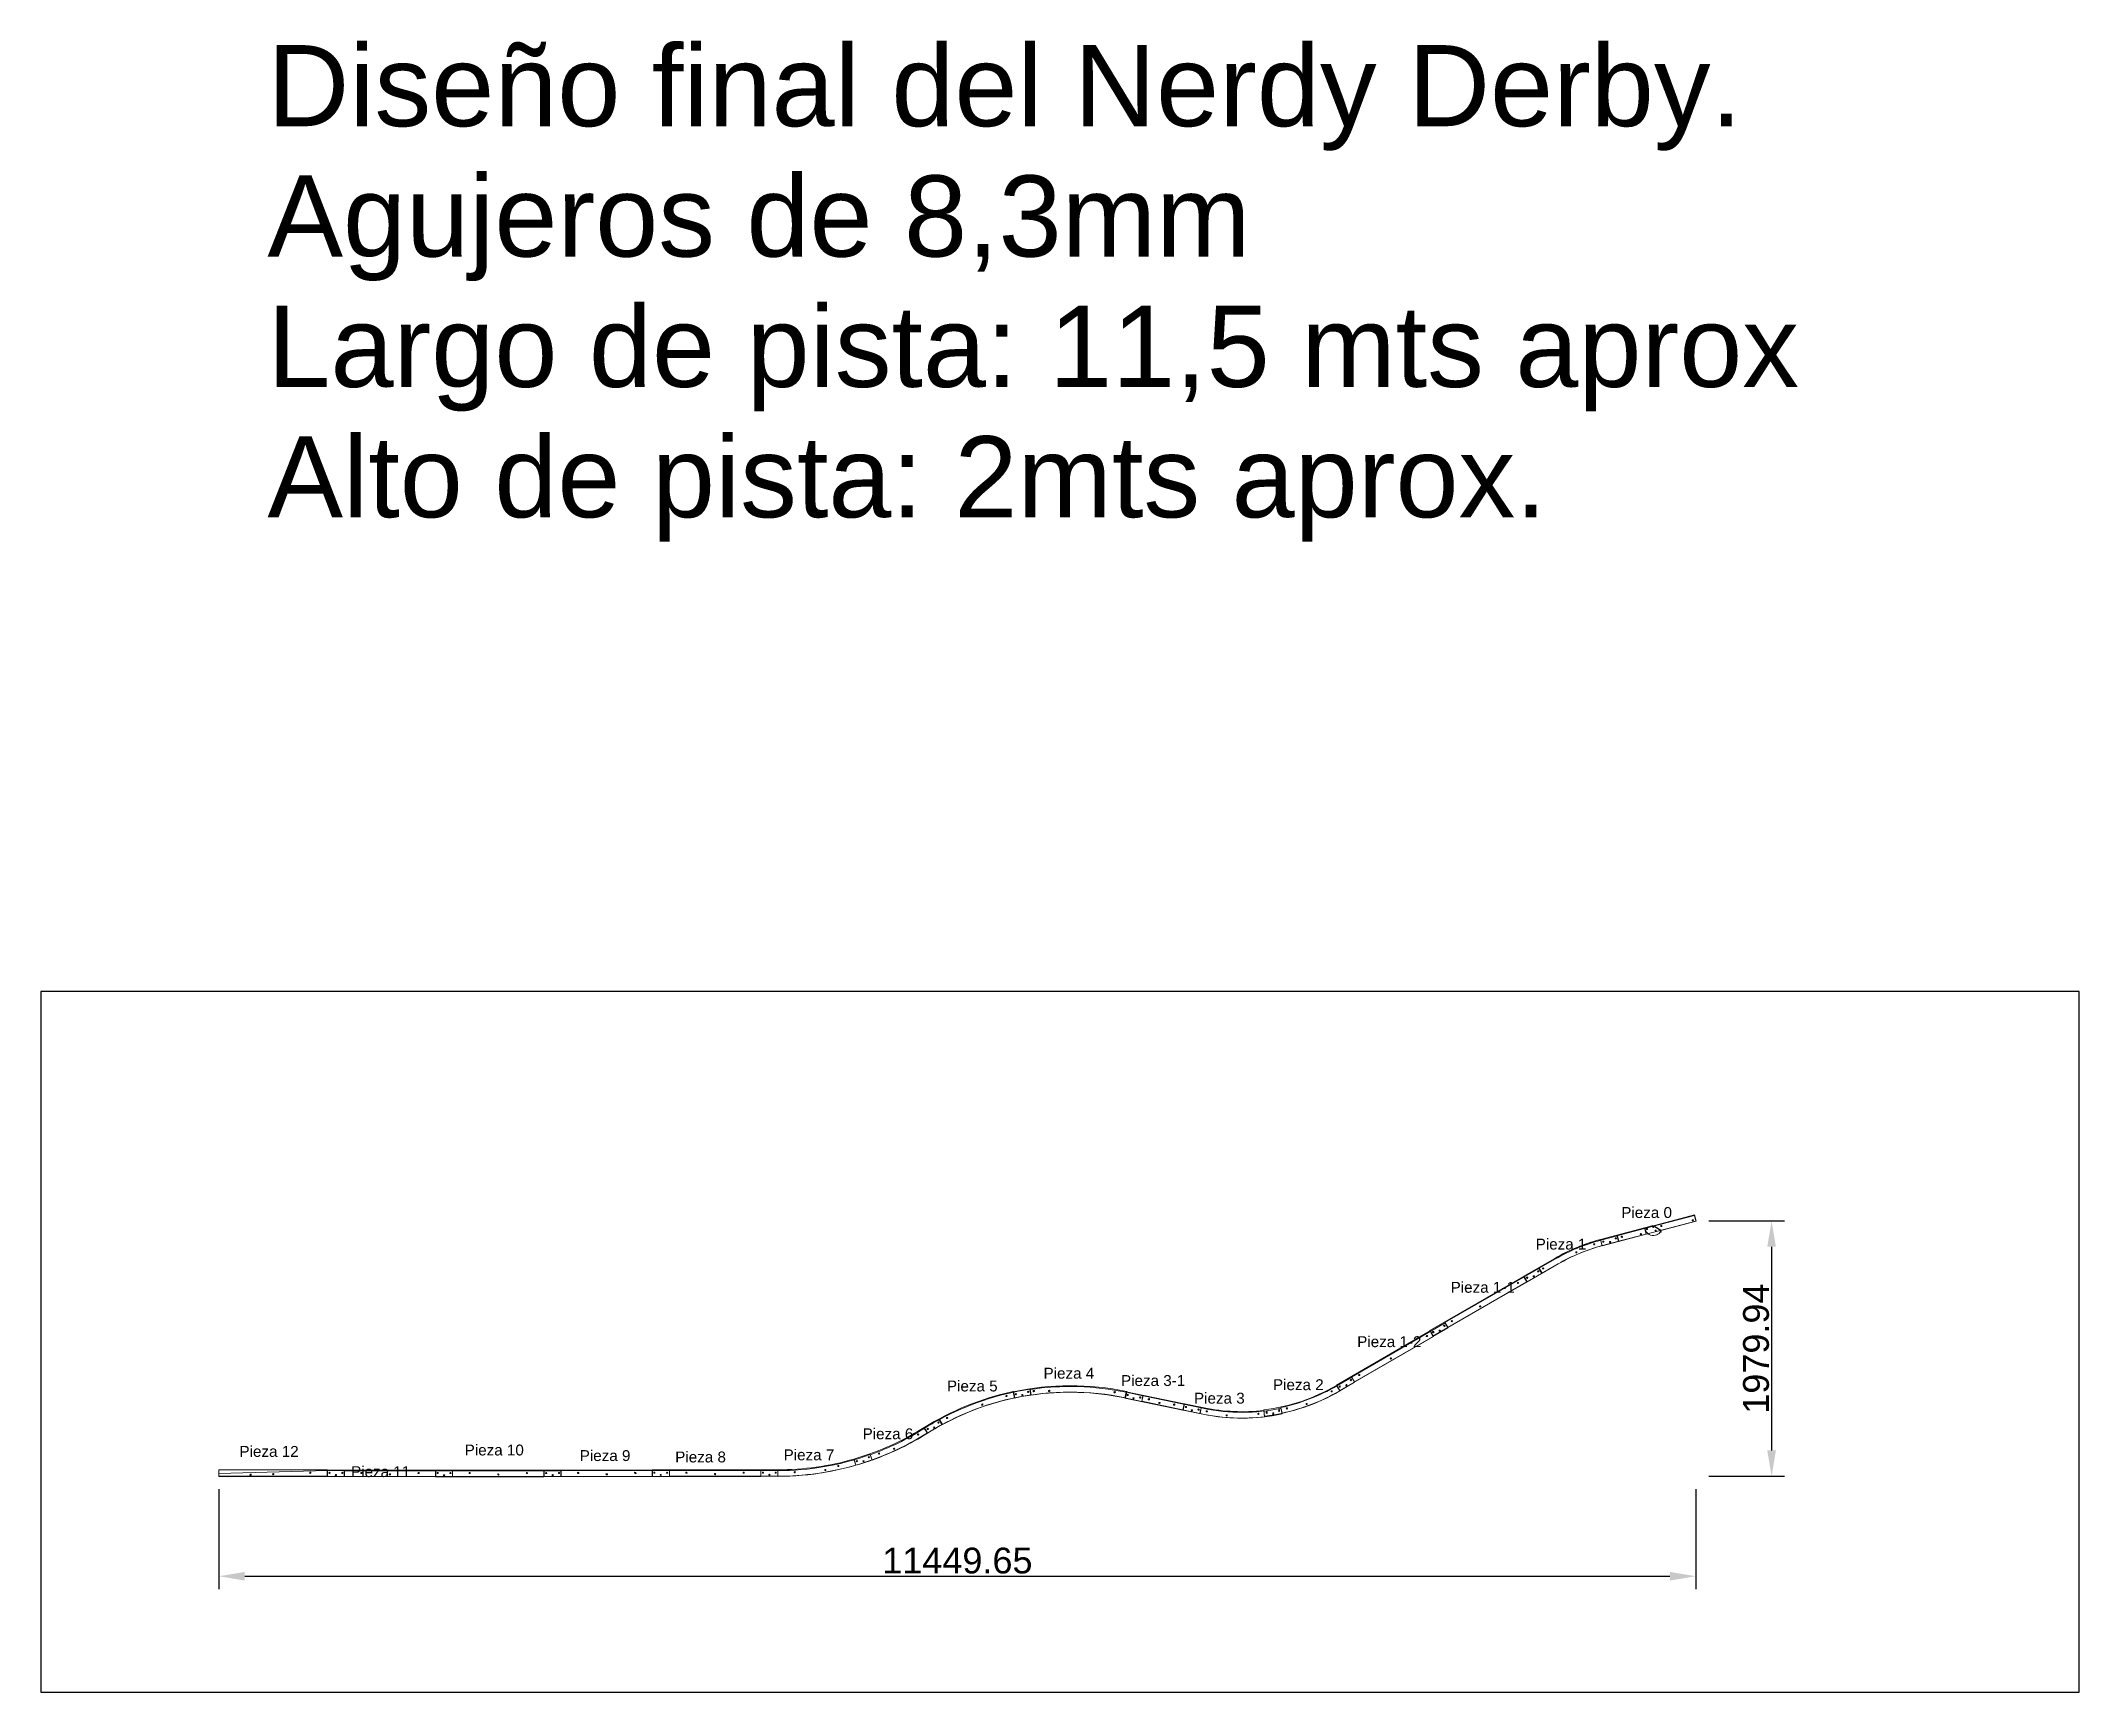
# Model space of a CAD drawing. Header units: millimetres. Extents: x -47944 to 26607, y -7127 to 10342.
# Drawn here: x -47944 to -32139, y -2751 to 10058 of the extents above; entities that cross this region are included whole.
import ezdxf

# ---------------------------------------------------------------- set-up
doc = ezdxf.new("R2010")
doc.units = ezdxf.units.MM
doc.header["$MEASUREMENT"] = 0
doc.layers.add('CORTE', color=5, linetype='Continuous', lineweight=0)
doc.layers.add('MARCADO DE PISTAS', color=1, linetype='Continuous', lineweight=0)
doc.layers.add('PREDETERMINADO', color=7, linetype='Continuous')
doc.styles.add('PREDETERMINADO', font='arial.ttf')
doc.dimstyles.new('ESTILO DE COTA 01', dxfattribs={"dimscale": 200, "dimtxt": 1, "dimasz": 1, "dimexe": 0.5, "dimexo": 0.5, "dimgap": 0.09, "dimtad": 1, "dimtoh": 1, "dimzin": 1, "dimdsep": 46, "dimtxsty": 'PREDETERMINADO', "dimcen": 0.5, "dimazin": 0, "dimtfac": 1, "dimtdec": 4, "dimtix": 1, "dimtmove": 0, "dimatfit": 3, "dimfxl": 1, "dimtolj": 1, "dimtzin": 1, "dimarcsym": 0})

msp = doc.modelspace()

# ---------------------------------------------------------------- texts
at = {"layer": 'MARCADO DE PISTAS', "char_height": 84.36362, "attachment_point": 7, "line_spacing_factor": 0.963855}
for s, insert, width in [('\\fArial;Pieza 0\\P', (-35689.79, 926.551), 459.9342), ('\\fArial;Pieza 1\\P', (-36353.337, 681.423), 443.67133), ('\\fArial;Pieza 1-1\\P', (-37012.776, 346.298), 547.85532), ('\\fArial;Pieza 1-2\\P', (-37737.078, -75.31), 562.59355), ('\\fArial;Pieza 4\\P', (-40168.949, -319.917), 459.9342), ('\\fArial;Pieza 3-1\\P', (-39568.319, -376.835), 547.85532), ('\\fArial;Pieza 5\\P', (-40917.898, -419.068), 459.9342), ('\\fArial;Pieza 3\\P', (-39002.517, -513.57), 459.9342), ('\\fArial;Pieza 2\\P', (-38390.193, -409.138), 458.40956), ('\\fArial;Pieza 6\\P', (-41571.806, -789.669), 459.9342), ('\\fArial;Pieza 12\\P', (-46402.816, -926.448), 523.46102), ('\\fArial;Pieza 10\\P', (-44656.923, -915.638), 524.98567), ('\\fArial;Pieza 9\\P', (-43765.059, -958.88), 459.9342), ('\\fArial;Pieza 8\\P', (-43024.541, -969.69), 459.42599), ('\\fArial;Pieza 7\\P', (-42184.22, -953.213), 459.9342), ('\\fArial;Pieza 11\\P', (-45537.977, -1083.2), 508.7228)]:
    msp.add_mtext(s, dxfattribs=dict(at, insert=insert, width=width))
at = {"layer": 'PREDETERMINADO', "insert": (-46186.267, 6171.747), "char_height": 629.33333, "width": 12412.27309, "attachment_point": 7, "line_spacing_factor": 0.963855}
msp.add_mtext('\\fArial;Diseño final del Nerdy Derby.\\PAgujeros de 8,3mm\\PLargo de pista: 11,5 mts aprox\\PAlto de pista: 2mts aprox.', dxfattribs=at)

# ---------------------------------------------------------------- blocks, each defined once
blk = doc.blocks.new('BLOCK 85')
at = {"layer": 'CORTE', "color": 255, "lineweight": 5}
blk.add_open_spline([(4.534, 4.233), (4.534, 4.233), (4.543, 4.174), (4.543, 4.174), (4.87, 4.223), (5.204, 4.213), (5.528, 4.145), (5.528, 4.145), (5.703, 4.109), (5.703, 4.109), (5.703, 4.109), (5.715, 4.167), (5.715, 4.167), (5.715, 4.167), (5.54, 4.204), (5.54, 4.204), (5.209, 4.273), (4.868, 4.283), (4.534, 4.233)], degree=3, knots=[0, 0, 0, 0, 1, 1, 1, 2, 2, 2, 3, 3, 3, 4, 4, 4, 5, 5, 5, 6, 6, 6, 6], dxfattribs=at)
blk = doc.blocks.new('BLOCK 86')
at = {"layer": 'CORTE', "color": 255, "lineweight": 5}
blk.add_open_spline([(4.58, 4.216), (4.58, 4.219), (4.577, 4.222), (4.574, 4.222), (4.571, 4.222), (4.569, 4.219), (4.569, 4.216), (4.569, 4.213), (4.571, 4.21), (4.574, 4.21), (4.577, 4.21), (4.58, 4.213), (4.58, 4.216), (4.58, 4.216), (4.58, 4.216), (4.58, 4.216)], degree=3, knots=[0, 0, 0, 0, 1, 1, 1, 2, 2, 2, 3, 3, 3, 4, 4, 4, 5, 5, 5, 5], dxfattribs=at)
blk = doc.blocks.new('BLOCK 87')
at = {"layer": 'CORTE', "color": 255, "lineweight": 5}
blk.add_open_spline([(4.74, 4.218), (4.74, 4.221), (4.737, 4.224), (4.734, 4.224), (4.731, 4.224), (4.729, 4.221), (4.729, 4.218), (4.729, 4.215), (4.731, 4.213), (4.734, 4.213), (4.737, 4.213), (4.74, 4.215), (4.74, 4.218), (4.74, 4.218), (4.74, 4.218), (4.74, 4.218)], degree=3, knots=[0, 0, 0, 0, 1, 1, 1, 2, 2, 2, 3, 3, 3, 4, 4, 4, 5, 5, 5, 5], dxfattribs=at)
blk = doc.blocks.new('BLOCK 88')
at = {"layer": 'CORTE', "color": 255, "lineweight": 5}
blk.add_open_spline([(5.424, 4.204), (5.424, 4.207), (5.422, 4.209), (5.419, 4.209), (5.416, 4.209), (5.413, 4.207), (5.413, 4.204), (5.413, 4.2), (5.416, 4.198), (5.419, 4.198), (5.422, 4.198), (5.424, 4.2), (5.424, 4.204), (5.424, 4.204), (5.424, 4.204), (5.424, 4.204)], degree=3, knots=[0, 0, 0, 0, 1, 1, 1, 2, 2, 2, 3, 3, 3, 4, 4, 4, 5, 5, 5, 5], dxfattribs=at)
blk = doc.blocks.new('BLOCK 89')
at = {"layer": 'CORTE', "color": 255, "lineweight": 5}
blk.add_open_spline([(5.563, 4.177), (5.563, 4.18), (5.56, 4.183), (5.557, 4.183), (5.554, 4.183), (5.552, 4.18), (5.552, 4.177), (5.552, 4.174), (5.554, 4.172), (5.557, 4.172), (5.56, 4.172), (5.563, 4.174), (5.563, 4.177), (5.563, 4.177), (5.563, 4.177), (5.563, 4.177)], degree=3, knots=[0, 0, 0, 0, 1, 1, 1, 2, 2, 2, 3, 3, 3, 4, 4, 4, 5, 5, 5, 5], dxfattribs=at)
blk = doc.blocks.new('BLOCK 90')
at = {"layer": 'CORTE', "color": 255, "lineweight": 5}
blk.add_open_spline([(5.624, 4.142), (5.624, 4.145), (5.622, 4.147), (5.618, 4.147), (5.615, 4.147), (5.613, 4.145), (5.613, 4.142), (5.613, 4.138), (5.615, 4.136), (5.618, 4.136), (5.622, 4.136), (5.624, 4.138), (5.624, 4.142), (5.624, 4.142), (5.624, 4.142), (5.624, 4.142)], degree=3, knots=[0, 0, 0, 0, 1, 1, 1, 2, 2, 2, 3, 3, 3, 4, 4, 4, 5, 5, 5, 5], dxfattribs=at)
blk = doc.blocks.new('BLOCK 91')
at = {"layer": 'CORTE', "color": 255, "lineweight": 5}
blk.add_open_spline([(5.694, 4.15), (5.694, 4.153), (5.692, 4.155), (5.689, 4.155), (5.686, 4.155), (5.683, 4.153), (5.683, 4.15), (5.683, 4.147), (5.686, 4.144), (5.689, 4.144), (5.692, 4.144), (5.694, 4.147), (5.694, 4.15), (5.694, 4.15), (5.694, 4.15), (5.694, 4.15)], degree=3, knots=[0, 0, 0, 0, 1, 1, 1, 2, 2, 2, 3, 3, 3, 4, 4, 4, 5, 5, 5, 5], dxfattribs=at)
blk = doc.blocks.new('BLOCK 84')
at = {"layer": 'CORTE'}
for name in ['BLOCK 85', 'BLOCK 86', 'BLOCK 87', 'BLOCK 88', 'BLOCK 89', 'BLOCK 90', 'BLOCK 91']:
    blk.add_blockref(name, (0, 0), dxfattribs=at)
blk = doc.blocks.new('BLOCK 165')
at = {"layer": 'CORTE', "color": 255, "lineweight": 5}
blk.add_open_spline([(8.834, 5.289), (8.834, 5.292), (8.831, 5.295), (8.828, 5.295), (8.825, 5.295), (8.822, 5.292), (8.822, 5.289), (8.822, 5.286), (8.825, 5.284), (8.828, 5.284), (8.831, 5.284), (8.834, 5.286), (8.834, 5.289), (8.834, 5.289), (8.834, 5.289), (8.834, 5.289)], degree=3, knots=[0, 0, 0, 0, 1, 1, 1, 2, 2, 2, 3, 3, 3, 4, 4, 4, 5, 5, 5, 5], dxfattribs=at)
blk = doc.blocks.new('BLOCK 166')
at = {"layer": 'CORTE', "color": 255, "lineweight": 5}
blk.add_open_spline([(9.13, 5.443), (9.13, 5.446), (9.127, 5.449), (9.124, 5.449), (9.121, 5.449), (9.118, 5.446), (9.118, 5.443), (9.118, 5.44), (9.121, 5.437), (9.124, 5.437), (9.127, 5.437), (9.13, 5.44), (9.13, 5.443), (9.13, 5.443), (9.13, 5.443), (9.13, 5.443)], degree=3, knots=[0, 0, 0, 0, 1, 1, 1, 2, 2, 2, 3, 3, 3, 4, 4, 4, 5, 5, 5, 5], dxfattribs=at)
blk = doc.blocks.new('BLOCK 167')
at = {"layer": 'CORTE', "color": 255, "lineweight": 5}
blk.add_open_spline([(9.524, 5.688), (9.524, 5.691), (9.522, 5.694), (9.519, 5.694), (9.516, 5.694), (9.513, 5.691), (9.513, 5.688), (9.513, 5.685), (9.516, 5.683), (9.519, 5.683), (9.522, 5.683), (9.524, 5.685), (9.524, 5.688), (9.524, 5.688), (9.524, 5.688), (9.524, 5.688)], degree=3, knots=[0, 0, 0, 0, 1, 1, 1, 2, 2, 2, 3, 3, 3, 4, 4, 4, 5, 5, 5, 5], dxfattribs=at)
blk = doc.blocks.new('BLOCK 168')
at = {"layer": 'CORTE', "color": 255, "lineweight": 5}
blk.add_lwpolyline([(9.579, 5.757), (8.597, 5.19), (8.63, 5.132), (9.613, 5.699), (9.579, 5.757)], dxfattribs=at)
blk = doc.blocks.new('BLOCK 169')
at = {"layer": 'CORTE', "color": 255, "lineweight": 5}
blk.add_open_spline([(8.637, 5.176), (8.637, 5.179), (8.634, 5.181), (8.631, 5.181), (8.628, 5.181), (8.625, 5.179), (8.625, 5.176), (8.625, 5.172), (8.628, 5.17), (8.631, 5.17), (8.634, 5.17), (8.637, 5.172), (8.637, 5.176), (8.637, 5.176), (8.637, 5.176), (8.637, 5.176)], degree=3, knots=[0, 0, 0, 0, 1, 1, 1, 2, 2, 2, 3, 3, 3, 4, 4, 4, 5, 5, 5, 5], dxfattribs=at)
blk = doc.blocks.new('BLOCK 170')
at = {"layer": 'CORTE', "color": 255, "lineweight": 5}
blk.add_open_spline([(8.706, 5.19), (8.706, 5.193), (8.703, 5.195), (8.7, 5.195), (8.697, 5.195), (8.695, 5.193), (8.695, 5.19), (8.695, 5.187), (8.697, 5.184), (8.7, 5.184), (8.703, 5.184), (8.706, 5.187), (8.706, 5.19), (8.706, 5.19), (8.706, 5.19), (8.706, 5.19)], degree=3, knots=[0, 0, 0, 0, 1, 1, 1, 2, 2, 2, 3, 3, 3, 4, 4, 4, 5, 5, 5, 5], dxfattribs=at)
blk = doc.blocks.new('BLOCK 171')
at = {"layer": 'CORTE', "color": 255, "lineweight": 5}
blk.add_open_spline([(8.753, 5.243), (8.753, 5.246), (8.75, 5.248), (8.747, 5.248), (8.744, 5.248), (8.742, 5.246), (8.742, 5.243), (8.742, 5.24), (8.744, 5.237), (8.747, 5.237), (8.75, 5.237), (8.753, 5.24), (8.753, 5.243), (8.753, 5.243), (8.753, 5.243), (8.753, 5.243)], degree=3, knots=[0, 0, 0, 0, 1, 1, 1, 2, 2, 2, 3, 3, 3, 4, 4, 4, 5, 5, 5, 5], dxfattribs=at)
blk = doc.blocks.new('BLOCK 164')
at = {"layer": 'CORTE'}
for name in ['BLOCK 168', 'BLOCK 167', 'BLOCK 166', 'BLOCK 169', 'BLOCK 170', 'BLOCK 171', 'BLOCK 165']:
    blk.add_blockref(name, (0, 0), dxfattribs=at)
blk = doc.blocks.new('BLOCK 173')
at = {"layer": 'CORTE', "color": 255, "lineweight": 5}
blk.add_open_spline([(9.047, 4.77), (9.047, 4.773), (9.044, 4.775), (9.041, 4.775), (9.038, 4.775), (9.036, 4.773), (9.036, 4.77), (9.036, 4.767), (9.038, 4.764), (9.041, 4.764), (9.044, 4.764), (9.047, 4.767), (9.047, 4.77), (9.047, 4.77), (9.047, 4.77), (9.047, 4.77)], degree=3, knots=[0, 0, 0, 0, 1, 1, 1, 2, 2, 2, 3, 3, 3, 4, 4, 4, 5, 5, 5, 5], dxfattribs=at)
blk = doc.blocks.new('BLOCK 174')
at = {"layer": 'CORTE', "color": 255, "lineweight": 5}
blk.add_open_spline([(9.343, 4.923), (9.343, 4.926), (9.34, 4.929), (9.337, 4.929), (9.334, 4.929), (9.332, 4.926), (9.332, 4.923), (9.332, 4.92), (9.334, 4.918), (9.337, 4.918), (9.34, 4.918), (9.343, 4.92), (9.343, 4.923), (9.343, 4.923), (9.343, 4.923), (9.343, 4.923)], degree=3, knots=[0, 0, 0, 0, 1, 1, 1, 2, 2, 2, 3, 3, 3, 4, 4, 4, 5, 5, 5, 5], dxfattribs=at)
blk = doc.blocks.new('BLOCK 175')
at = {"layer": 'CORTE', "color": 255, "lineweight": 5}
blk.add_open_spline([(9.738, 5.169), (9.738, 5.172), (9.735, 5.174), (9.732, 5.174), (9.729, 5.174), (9.727, 5.172), (9.727, 5.169), (9.727, 5.166), (9.729, 5.163), (9.732, 5.163), (9.735, 5.163), (9.738, 5.166), (9.738, 5.169), (9.738, 5.169), (9.738, 5.169), (9.738, 5.169)], degree=3, knots=[0, 0, 0, 0, 1, 1, 1, 2, 2, 2, 3, 3, 3, 4, 4, 4, 5, 5, 5, 5], dxfattribs=at)
blk = doc.blocks.new('BLOCK 176')
at = {"layer": 'CORTE', "color": 255, "lineweight": 5}
blk.add_lwpolyline([(9.981, 5.269), (8.999, 4.702), (8.969, 4.754), (9.951, 5.321), (9.981, 5.269)], dxfattribs=at)
blk = doc.blocks.new('BLOCK 177')
at = {"layer": 'CORTE', "color": 255, "lineweight": 5}
blk.add_open_spline([(9.832, 5.223), (9.832, 5.226), (9.83, 5.229), (9.827, 5.229), (9.824, 5.229), (9.821, 5.226), (9.821, 5.223), (9.821, 5.22), (9.824, 5.217), (9.827, 5.217), (9.83, 5.217), (9.832, 5.22), (9.832, 5.223), (9.832, 5.223), (9.832, 5.223), (9.832, 5.223)], degree=3, knots=[0, 0, 0, 0, 1, 1, 1, 2, 2, 2, 3, 3, 3, 4, 4, 4, 5, 5, 5, 5], dxfattribs=at)
blk = doc.blocks.new('BLOCK 178')
at = {"layer": 'CORTE', "color": 255, "lineweight": 5}
blk.add_open_spline([(9.902, 5.237), (9.902, 5.24), (9.899, 5.243), (9.896, 5.243), (9.893, 5.243), (9.89, 5.24), (9.89, 5.237), (9.89, 5.234), (9.893, 5.232), (9.896, 5.232), (9.899, 5.232), (9.902, 5.234), (9.902, 5.237), (9.902, 5.237), (9.902, 5.237), (9.902, 5.237)], degree=3, knots=[0, 0, 0, 0, 1, 1, 1, 2, 2, 2, 3, 3, 3, 4, 4, 4, 5, 5, 5, 5], dxfattribs=at)
blk = doc.blocks.new('BLOCK 179')
at = {"layer": 'CORTE', "color": 255, "lineweight": 5}
blk.add_open_spline([(9.949, 5.29), (9.949, 5.293), (9.946, 5.296), (9.943, 5.296), (9.94, 5.296), (9.937, 5.293), (9.937, 5.29), (9.937, 5.287), (9.94, 5.285), (9.943, 5.285), (9.946, 5.285), (9.949, 5.287), (9.949, 5.29), (9.949, 5.29), (9.949, 5.29), (9.949, 5.29)], degree=3, knots=[0, 0, 0, 0, 1, 1, 1, 2, 2, 2, 3, 3, 3, 4, 4, 4, 5, 5, 5, 5], dxfattribs=at)
blk = doc.blocks.new('BLOCK 172')
at = {"layer": 'CORTE'}
for name in ['BLOCK 176', 'BLOCK 175', 'BLOCK 177', 'BLOCK 178', 'BLOCK 179', 'BLOCK 174', 'BLOCK 173']:
    blk.add_blockref(name, (0, 0), dxfattribs=at)
blk = doc.blocks.new('BLOCK 125')
at = {"layer": 'CORTE', "color": 255, "lineweight": 5}
blk.add_open_spline([(6.32, 3.997), (6.32, 4.001), (6.317, 4.003), (6.314, 4.003), (6.311, 4.003), (6.308, 4.001), (6.308, 3.997), (6.308, 3.994), (6.311, 3.992), (6.314, 3.992), (6.317, 3.992), (6.32, 3.994), (6.32, 3.997), (6.32, 3.997), (6.32, 3.997), (6.32, 3.997)], degree=3, knots=[0, 0, 0, 0, 1, 1, 1, 2, 2, 2, 3, 3, 3, 4, 4, 4, 5, 5, 5, 5], dxfattribs=at)
blk = doc.blocks.new('BLOCK 126')
at = {"layer": 'CORTE', "color": 255, "lineweight": 5}
blk.add_open_spline([(6.527, 3.955), (6.527, 3.958), (6.525, 3.96), (6.522, 3.96), (6.519, 3.96), (6.516, 3.958), (6.516, 3.955), (6.516, 3.952), (6.519, 3.949), (6.522, 3.949), (6.525, 3.949), (6.527, 3.952), (6.527, 3.955), (6.527, 3.955), (6.527, 3.955), (6.527, 3.955)], degree=3, knots=[0, 0, 0, 0, 1, 1, 1, 2, 2, 2, 3, 3, 3, 4, 4, 4, 5, 5, 5, 5], dxfattribs=at)
blk = doc.blocks.new('BLOCK 127')
at = {"layer": 'CORTE', "color": 255, "lineweight": 5}
blk.add_open_spline([(6.859, 3.971), (6.859, 3.974), (6.856, 3.977), (6.853, 3.977), (6.85, 3.977), (6.848, 3.974), (6.848, 3.971), (6.848, 3.968), (6.85, 3.966), (6.853, 3.966), (6.856, 3.966), (6.859, 3.968), (6.859, 3.971), (6.859, 3.971), (6.859, 3.971), (6.859, 3.971)], degree=3, knots=[0, 0, 0, 0, 1, 1, 1, 2, 2, 2, 3, 3, 3, 4, 4, 4, 5, 5, 5, 5], dxfattribs=at)
blk = doc.blocks.new('BLOCK 128')
at = {"layer": 'CORTE', "color": 255, "lineweight": 5}
blk.add_open_spline([(6.255, 4.032), (6.255, 4.032), (6.285, 4.026), (6.285, 4.026), (6.55, 3.972), (6.823, 3.973), (7.088, 4.029), (7.088, 4.029), (7.1, 3.97), (7.1, 3.97), (6.828, 3.912), (6.546, 3.912), (6.273, 3.967), (6.273, 3.967), (6.243, 3.974), (6.243, 3.974), (6.243, 3.974), (6.255, 4.032), (6.255, 4.032)], degree=3, knots=[0, 0, 0, 0, 1, 1, 1, 2, 2, 2, 3, 3, 3, 4, 4, 4, 5, 5, 5, 6, 6, 6, 6], dxfattribs=at)
blk = doc.blocks.new('BLOCK 129')
at = {"layer": 'CORTE', "color": 255, "lineweight": 5}
blk.add_open_spline([(6.945, 3.981), (6.945, 3.984), (6.943, 3.987), (6.94, 3.987), (6.937, 3.987), (6.934, 3.984), (6.934, 3.981), (6.934, 3.978), (6.937, 3.976), (6.94, 3.976), (6.943, 3.976), (6.945, 3.978), (6.945, 3.981), (6.945, 3.981), (6.945, 3.981), (6.945, 3.981)], degree=3, knots=[0, 0, 0, 0, 1, 1, 1, 2, 2, 2, 3, 3, 3, 4, 4, 4, 5, 5, 5, 5], dxfattribs=at)
blk = doc.blocks.new('BLOCK 130')
at = {"layer": 'CORTE', "color": 255, "lineweight": 5}
blk.add_open_spline([(7.014, 3.97), (7.014, 3.974), (7.011, 3.976), (7.008, 3.976), (7.005, 3.976), (7.003, 3.974), (7.003, 3.97), (7.003, 3.967), (7.005, 3.965), (7.008, 3.965), (7.011, 3.965), (7.014, 3.967), (7.014, 3.97), (7.014, 3.97), (7.014, 3.97), (7.014, 3.97)], degree=3, knots=[0, 0, 0, 0, 1, 1, 1, 2, 2, 2, 3, 3, 3, 4, 4, 4, 5, 5, 5, 5], dxfattribs=at)
blk = doc.blocks.new('BLOCK 131')
at = {"layer": 'CORTE', "color": 255, "lineweight": 5}
blk.add_open_spline([(7.075, 4.003), (7.075, 4.006), (7.073, 4.009), (7.069, 4.009), (7.066, 4.009), (7.064, 4.006), (7.064, 4.003), (7.064, 4), (7.066, 3.997), (7.069, 3.997), (7.073, 3.997), (7.075, 4), (7.075, 4.003), (7.075, 4.003), (7.075, 4.003), (7.075, 4.003)], degree=3, knots=[0, 0, 0, 0, 1, 1, 1, 2, 2, 2, 3, 3, 3, 4, 4, 4, 5, 5, 5, 5], dxfattribs=at)
blk = doc.blocks.new('BLOCK 124')
at = {"layer": 'CORTE'}
for name in ['BLOCK 128', 'BLOCK 125', 'BLOCK 126', 'BLOCK 127', 'BLOCK 129', 'BLOCK 130', 'BLOCK 131']:
    blk.add_blockref(name, (0, 0), dxfattribs=at)
blk = doc.blocks.new('BLOCK 117')
at = {"layer": 'CORTE', "color": 255, "lineweight": 5}
blk.add_open_spline([(6.404, 4.222), (6.404, 4.225), (6.402, 4.227), (6.399, 4.227), (6.395, 4.227), (6.393, 4.225), (6.393, 4.222), (6.393, 4.219), (6.395, 4.216), (6.399, 4.216), (6.402, 4.216), (6.404, 4.219), (6.404, 4.222), (6.404, 4.222), (6.404, 4.222), (6.404, 4.222)], degree=3, knots=[0, 0, 0, 0, 1, 1, 1, 2, 2, 2, 3, 3, 3, 4, 4, 4, 5, 5, 5, 5], dxfattribs=at)
blk = doc.blocks.new('BLOCK 118')
at = {"layer": 'CORTE', "color": 255, "lineweight": 5}
blk.add_open_spline([(6.612, 4.179), (6.612, 4.182), (6.609, 4.185), (6.606, 4.185), (6.603, 4.185), (6.601, 4.182), (6.601, 4.179), (6.601, 4.176), (6.603, 4.174), (6.606, 4.174), (6.609, 4.174), (6.612, 4.176), (6.612, 4.179), (6.612, 4.179), (6.612, 4.179), (6.612, 4.179)], degree=3, knots=[0, 0, 0, 0, 1, 1, 1, 2, 2, 2, 3, 3, 3, 4, 4, 4, 5, 5, 5, 5], dxfattribs=at)
blk = doc.blocks.new('BLOCK 119')
at = {"layer": 'CORTE', "color": 255, "lineweight": 5}
blk.add_open_spline([(6.943, 4.196), (6.943, 4.199), (6.941, 4.201), (6.938, 4.201), (6.935, 4.201), (6.932, 4.199), (6.932, 4.196), (6.932, 4.192), (6.935, 4.19), (6.938, 4.19), (6.941, 4.19), (6.943, 4.192), (6.943, 4.196), (6.943, 4.196), (6.943, 4.196), (6.943, 4.196)], degree=3, knots=[0, 0, 0, 0, 1, 1, 1, 2, 2, 2, 3, 3, 3, 4, 4, 4, 5, 5, 5, 5], dxfattribs=at)
blk = doc.blocks.new('BLOCK 120')
at = {"layer": 'CORTE', "color": 255, "lineweight": 5}
blk.add_open_spline([(6.166, 4.3), (6.166, 4.3), (6.152, 4.235), (6.152, 4.235), (6.152, 4.235), (6.357, 4.192), (6.357, 4.192), (6.57, 4.148), (6.788, 4.139), (7.003, 4.165), (7.003, 4.165), (6.995, 4.231), (6.995, 4.231), (6.787, 4.207), (6.576, 4.216), (6.371, 4.258), (6.371, 4.258), (6.166, 4.3), (6.166, 4.3)], degree=3, knots=[0, 0, 0, 0, 1, 1, 1, 2, 2, 2, 3, 3, 3, 4, 4, 4, 5, 5, 5, 6, 6, 6, 6], dxfattribs=at)
blk = doc.blocks.new('BLOCK 121')
at = {"layer": 'CORTE', "color": 255, "lineweight": 5}
blk.add_open_spline([(6.188, 4.267), (6.188, 4.27), (6.185, 4.272), (6.182, 4.272), (6.179, 4.272), (6.176, 4.27), (6.176, 4.267), (6.176, 4.263), (6.179, 4.261), (6.182, 4.261), (6.185, 4.261), (6.188, 4.263), (6.188, 4.267), (6.188, 4.267), (6.188, 4.267), (6.188, 4.267)], degree=3, knots=[0, 0, 0, 0, 1, 1, 1, 2, 2, 2, 3, 3, 3, 4, 4, 4, 5, 5, 5, 5], dxfattribs=at)
blk = doc.blocks.new('BLOCK 122')
at = {"layer": 'CORTE', "color": 255, "lineweight": 5}
blk.add_open_spline([(6.249, 4.231), (6.249, 4.234), (6.246, 4.237), (6.243, 4.237), (6.24, 4.237), (6.238, 4.234), (6.238, 4.231), (6.238, 4.228), (6.24, 4.225), (6.243, 4.225), (6.246, 4.225), (6.249, 4.228), (6.249, 4.231), (6.249, 4.231), (6.249, 4.231), (6.249, 4.231)], degree=3, knots=[0, 0, 0, 0, 1, 1, 1, 2, 2, 2, 3, 3, 3, 4, 4, 4, 5, 5, 5, 5], dxfattribs=at)
blk = doc.blocks.new('BLOCK 123')
at = {"layer": 'CORTE', "color": 255, "lineweight": 5}
blk.add_open_spline([(6.319, 4.239), (6.319, 4.242), (6.317, 4.245), (6.314, 4.245), (6.31, 4.245), (6.308, 4.242), (6.308, 4.239), (6.308, 4.236), (6.31, 4.234), (6.314, 4.234), (6.317, 4.234), (6.319, 4.236), (6.319, 4.239), (6.319, 4.239), (6.319, 4.239), (6.319, 4.239)], degree=3, knots=[0, 0, 0, 0, 1, 1, 1, 2, 2, 2, 3, 3, 3, 4, 4, 4, 5, 5, 5, 5], dxfattribs=at)
blk = doc.blocks.new('BLOCK 116')
at = {"layer": 'CORTE'}
for name in ['BLOCK 120', 'BLOCK 121', 'BLOCK 122', 'BLOCK 123', 'BLOCK 117', 'BLOCK 118', 'BLOCK 119']:
    blk.add_blockref(name, (0, 0), dxfattribs=at)
blk = doc.blocks.new('BLOCK 77')
at = {"layer": 'CORTE', "color": 255, "lineweight": 5}
blk.add_open_spline([(4.61, 4.098), (4.61, 4.098), (4.619, 4.039), (4.619, 4.039), (4.293, 3.991), (3.978, 3.885), (3.688, 3.727), (3.688, 3.727), (3.66, 3.78), (3.66, 3.78), (3.955, 3.941), (4.277, 4.049), (4.61, 4.098)], degree=3, knots=[0, 0, 0, 0, 1, 1, 1, 2, 2, 2, 3, 3, 3, 4, 4, 4, 4], dxfattribs=at)
blk = doc.blocks.new('BLOCK 78')
at = {"layer": 'CORTE', "color": 255, "lineweight": 5}
blk.add_open_spline([(3.746, 3.797), (3.746, 3.8), (3.743, 3.803), (3.74, 3.803), (3.737, 3.803), (3.735, 3.8), (3.735, 3.797), (3.735, 3.794), (3.737, 3.791), (3.74, 3.791), (3.743, 3.791), (3.746, 3.794), (3.746, 3.797), (3.746, 3.797), (3.746, 3.797), (3.746, 3.797)], degree=3, knots=[0, 0, 0, 0, 1, 1, 1, 2, 2, 2, 3, 3, 3, 4, 4, 4, 5, 5, 5, 5], dxfattribs=at)
blk = doc.blocks.new('BLOCK 79')
at = {"layer": 'CORTE', "color": 255, "lineweight": 5}
blk.add_open_spline([(4.114, 3.937), (4.114, 3.94), (4.111, 3.943), (4.108, 3.943), (4.105, 3.943), (4.103, 3.94), (4.103, 3.937), (4.103, 3.934), (4.105, 3.931), (4.108, 3.931), (4.111, 3.931), (4.114, 3.934), (4.114, 3.937), (4.114, 3.937), (4.114, 3.937), (4.114, 3.937)], degree=3, knots=[0, 0, 0, 0, 1, 1, 1, 2, 2, 2, 3, 3, 3, 4, 4, 4, 5, 5, 5, 5], dxfattribs=at)
blk = doc.blocks.new('BLOCK 80')
at = {"layer": 'CORTE', "color": 255, "lineweight": 5}
blk.add_open_spline([(4.366, 4.027), (4.366, 4.03), (4.364, 4.032), (4.361, 4.032), (4.358, 4.032), (4.355, 4.03), (4.355, 4.027), (4.355, 4.023), (4.358, 4.021), (4.361, 4.021), (4.364, 4.021), (4.366, 4.023), (4.366, 4.027), (4.366, 4.027), (4.366, 4.027), (4.366, 4.027)], degree=3, knots=[0, 0, 0, 0, 1, 1, 1, 2, 2, 2, 3, 3, 3, 4, 4, 4, 5, 5, 5, 5], dxfattribs=at)
blk = doc.blocks.new('BLOCK 81')
at = {"layer": 'CORTE', "color": 255, "lineweight": 5}
blk.add_open_spline([(4.465, 4.048), (4.465, 4.051), (4.463, 4.053), (4.46, 4.053), (4.456, 4.053), (4.454, 4.051), (4.454, 4.048), (4.454, 4.044), (4.456, 4.042), (4.46, 4.042), (4.463, 4.042), (4.465, 4.044), (4.465, 4.048), (4.465, 4.048), (4.465, 4.048), (4.465, 4.048)], degree=3, knots=[0, 0, 0, 0, 1, 1, 1, 2, 2, 2, 3, 3, 3, 4, 4, 4, 5, 5, 5, 5], dxfattribs=at)
blk = doc.blocks.new('BLOCK 82')
at = {"layer": 'CORTE', "color": 255, "lineweight": 5}
blk.add_open_spline([(4.534, 4.038), (4.534, 4.041), (4.531, 4.043), (4.528, 4.043), (4.525, 4.043), (4.523, 4.041), (4.523, 4.038), (4.523, 4.035), (4.525, 4.032), (4.528, 4.032), (4.531, 4.032), (4.534, 4.035), (4.534, 4.038), (4.534, 4.038), (4.534, 4.038), (4.534, 4.038)], degree=3, knots=[0, 0, 0, 0, 1, 1, 1, 2, 2, 2, 3, 3, 3, 4, 4, 4, 5, 5, 5, 5], dxfattribs=at)
blk = doc.blocks.new('BLOCK 83')
at = {"layer": 'CORTE', "color": 255, "lineweight": 5}
blk.add_open_spline([(4.595, 4.071), (4.595, 4.074), (4.592, 4.077), (4.589, 4.077), (4.586, 4.077), (4.583, 4.074), (4.583, 4.071), (4.583, 4.068), (4.586, 4.065), (4.589, 4.065), (4.592, 4.065), (4.595, 4.068), (4.595, 4.071), (4.595, 4.071), (4.595, 4.071), (4.595, 4.071)], degree=3, knots=[0, 0, 0, 0, 1, 1, 1, 2, 2, 2, 3, 3, 3, 4, 4, 4, 5, 5, 5, 5], dxfattribs=at)
blk = doc.blocks.new('BLOCK 76')
at = {"layer": 'CORTE'}
for name in ['BLOCK 77', 'BLOCK 81', 'BLOCK 83', 'BLOCK 79', 'BLOCK 80', 'BLOCK 82', 'BLOCK 78']:
    blk.add_blockref(name, (0, 0), dxfattribs=at)
blk = doc.blocks.new('BLOCK 61')
at = {"layer": 'CORTE', "color": 255, "lineweight": 5}
blk.add_open_spline([(2.973, 3.521), (2.973, 3.524), (2.971, 3.526), (2.968, 3.526), (2.965, 3.526), (2.962, 3.524), (2.962, 3.521), (2.962, 3.517), (2.965, 3.515), (2.968, 3.515), (2.971, 3.515), (2.973, 3.517), (2.973, 3.521), (2.973, 3.521), (2.973, 3.521), (2.973, 3.521)], degree=3, knots=[0, 0, 0, 0, 1, 1, 1, 2, 2, 2, 3, 3, 3, 4, 4, 4, 5, 5, 5, 5], dxfattribs=at)
blk = doc.blocks.new('BLOCK 62')
at = {"layer": 'CORTE', "color": 255, "lineweight": 5}
blk.add_open_spline([(3.13, 3.571), (3.13, 3.574), (3.128, 3.577), (3.125, 3.577), (3.122, 3.577), (3.119, 3.574), (3.119, 3.571), (3.119, 3.568), (3.122, 3.566), (3.125, 3.566), (3.128, 3.566), (3.13, 3.568), (3.13, 3.571), (3.13, 3.571), (3.13, 3.571), (3.13, 3.571)], degree=3, knots=[0, 0, 0, 0, 1, 1, 1, 2, 2, 2, 3, 3, 3, 4, 4, 4, 5, 5, 5, 5], dxfattribs=at)
blk = doc.blocks.new('BLOCK 63')
at = {"layer": 'CORTE', "color": 255, "lineweight": 5}
blk.add_open_spline([(3.381, 3.72), (3.381, 3.723), (3.379, 3.725), (3.376, 3.725), (3.372, 3.725), (3.37, 3.723), (3.37, 3.72), (3.37, 3.716), (3.372, 3.714), (3.376, 3.714), (3.379, 3.714), (3.381, 3.716), (3.381, 3.72), (3.381, 3.72), (3.381, 3.72), (3.381, 3.72)], degree=3, knots=[0, 0, 0, 0, 1, 1, 1, 2, 2, 2, 3, 3, 3, 4, 4, 4, 5, 5, 5, 5], dxfattribs=at)
blk = doc.blocks.new('BLOCK 64')
at = {"layer": 'CORTE', "color": 255, "lineweight": 5}
blk.add_open_spline([(2.874, 3.509), (3.073, 3.58), (3.264, 3.673), (3.442, 3.786), (3.494, 3.819), (3.546, 3.85), (3.6, 3.879), (3.6, 3.879), (3.629, 3.827), (3.629, 3.827), (3.576, 3.798), (3.525, 3.768), (3.474, 3.736), (3.292, 3.621), (3.097, 3.526), (2.894, 3.453), (2.894, 3.453), (2.874, 3.509), (2.874, 3.509)], degree=3, knots=[0, 0, 0, 0, 1, 1, 1, 2, 2, 2, 3, 3, 3, 4, 4, 4, 5, 5, 5, 6, 6, 6, 6], dxfattribs=at)
blk = doc.blocks.new('BLOCK 65')
at = {"layer": 'CORTE', "color": 255, "lineweight": 5}
blk.add_open_spline([(3.482, 3.78), (3.482, 3.783), (3.479, 3.785), (3.476, 3.785), (3.473, 3.785), (3.47, 3.783), (3.47, 3.78), (3.47, 3.777), (3.473, 3.774), (3.476, 3.774), (3.479, 3.774), (3.482, 3.777), (3.482, 3.78), (3.482, 3.78), (3.482, 3.78), (3.482, 3.78)], degree=3, knots=[0, 0, 0, 0, 1, 1, 1, 2, 2, 2, 3, 3, 3, 4, 4, 4, 5, 5, 5, 5], dxfattribs=at)
blk = doc.blocks.new('BLOCK 66')
at = {"layer": 'CORTE', "color": 255, "lineweight": 5}
blk.add_open_spline([(3.549, 3.794), (3.549, 3.797), (3.547, 3.8), (3.544, 3.8), (3.541, 3.8), (3.538, 3.797), (3.538, 3.794), (3.538, 3.791), (3.541, 3.789), (3.544, 3.789), (3.547, 3.789), (3.549, 3.791), (3.549, 3.794), (3.549, 3.794), (3.549, 3.794), (3.549, 3.794)], degree=3, knots=[0, 0, 0, 0, 1, 1, 1, 2, 2, 2, 3, 3, 3, 4, 4, 4, 5, 5, 5, 5], dxfattribs=at)
blk = doc.blocks.new('BLOCK 67')
at = {"layer": 'CORTE', "color": 255, "lineweight": 5}
blk.add_open_spline([(3.595, 3.847), (3.595, 3.85), (3.592, 3.852), (3.589, 3.852), (3.586, 3.852), (3.584, 3.85), (3.584, 3.847), (3.584, 3.843), (3.586, 3.841), (3.589, 3.841), (3.592, 3.841), (3.595, 3.843), (3.595, 3.847), (3.595, 3.847), (3.595, 3.847), (3.595, 3.847)], degree=3, knots=[0, 0, 0, 0, 1, 1, 1, 2, 2, 2, 3, 3, 3, 4, 4, 4, 5, 5, 5, 5], dxfattribs=at)
blk = doc.blocks.new('BLOCK 60')
at = {"layer": 'CORTE'}
for name in ['BLOCK 64', 'BLOCK 67', 'BLOCK 63', 'BLOCK 65', 'BLOCK 66', 'BLOCK 61', 'BLOCK 62']:
    blk.add_blockref(name, (0, 0), dxfattribs=at)
blk = doc.blocks.new('BLOCK 133')
at = {"layer": 'CORTE', "color": 255, "lineweight": 5}
blk.add_open_spline([(7.661, 4.659), (7.429, 4.523), (7.17, 4.436), (6.903, 4.405), (6.903, 4.405), (6.91, 4.338), (6.91, 4.338), (7.187, 4.371), (7.454, 4.46), (7.695, 4.601), (7.695, 4.601), (7.661, 4.659), (7.661, 4.659)], degree=3, knots=[0, 0, 0, 0, 1, 1, 1, 2, 2, 2, 3, 3, 3, 4, 4, 4, 4], dxfattribs=at)
blk = doc.blocks.new('BLOCK 134')
at = {"layer": 'CORTE', "color": 255, "lineweight": 5}
blk.add_open_spline([(7.149, 4.418), (7.149, 4.421), (7.146, 4.423), (7.143, 4.423), (7.14, 4.423), (7.138, 4.421), (7.138, 4.418), (7.138, 4.415), (7.14, 4.412), (7.143, 4.412), (7.146, 4.412), (7.149, 4.415), (7.149, 4.418), (7.149, 4.418), (7.149, 4.418), (7.149, 4.418)], degree=3, knots=[0, 0, 0, 0, 1, 1, 1, 2, 2, 2, 3, 3, 3, 4, 4, 4, 5, 5, 5, 5], dxfattribs=at)
blk = doc.blocks.new('BLOCK 135')
at = {"layer": 'CORTE', "color": 255, "lineweight": 5}
blk.add_open_spline([(7.354, 4.464), (7.354, 4.467), (7.352, 4.469), (7.349, 4.469), (7.346, 4.469), (7.343, 4.467), (7.343, 4.464), (7.343, 4.461), (7.346, 4.458), (7.349, 4.458), (7.352, 4.458), (7.354, 4.461), (7.354, 4.464), (7.354, 4.464), (7.354, 4.464), (7.354, 4.464)], degree=3, knots=[0, 0, 0, 0, 1, 1, 1, 2, 2, 2, 3, 3, 3, 4, 4, 4, 5, 5, 5, 5], dxfattribs=at)
blk = doc.blocks.new('BLOCK 136')
at = {"layer": 'CORTE', "color": 255, "lineweight": 5}
blk.add_open_spline([(7.617, 4.596), (7.617, 4.6), (7.614, 4.602), (7.611, 4.602), (7.608, 4.602), (7.606, 4.6), (7.606, 4.596), (7.606, 4.593), (7.608, 4.591), (7.611, 4.591), (7.614, 4.591), (7.617, 4.593), (7.617, 4.596), (7.617, 4.596), (7.617, 4.596), (7.617, 4.596)], degree=3, knots=[0, 0, 0, 0, 1, 1, 1, 2, 2, 2, 3, 3, 3, 4, 4, 4, 5, 5, 5, 5], dxfattribs=at)
blk = doc.blocks.new('BLOCK 137')
at = {"layer": 'CORTE', "color": 255, "lineweight": 5}
blk.add_open_spline([(6.937, 4.379), (6.937, 4.382), (6.935, 4.385), (6.932, 4.385), (6.929, 4.385), (6.926, 4.382), (6.926, 4.379), (6.926, 4.376), (6.929, 4.373), (6.932, 4.373), (6.935, 4.373), (6.937, 4.376), (6.937, 4.379), (6.937, 4.379), (6.937, 4.379), (6.937, 4.379)], degree=3, knots=[0, 0, 0, 0, 1, 1, 1, 2, 2, 2, 3, 3, 3, 4, 4, 4, 5, 5, 5, 5], dxfattribs=at)
blk = doc.blocks.new('BLOCK 138')
at = {"layer": 'CORTE', "color": 255, "lineweight": 5}
blk.add_open_spline([(7.006, 4.368), (7.006, 4.371), (7.003, 4.374), (7, 4.374), (6.997, 4.374), (6.995, 4.371), (6.995, 4.368), (6.995, 4.365), (6.997, 4.363), (7, 4.363), (7.003, 4.363), (7.006, 4.365), (7.006, 4.368), (7.006, 4.368), (7.006, 4.368), (7.006, 4.368)], degree=3, knots=[0, 0, 0, 0, 1, 1, 1, 2, 2, 2, 3, 3, 3, 4, 4, 4, 5, 5, 5, 5], dxfattribs=at)
blk = doc.blocks.new('BLOCK 139')
at = {"layer": 'CORTE', "color": 255, "lineweight": 5}
blk.add_open_spline([(7.067, 4.401), (7.067, 4.404), (7.065, 4.406), (7.061, 4.406), (7.058, 4.406), (7.056, 4.404), (7.056, 4.401), (7.056, 4.397), (7.058, 4.395), (7.061, 4.395), (7.065, 4.395), (7.067, 4.397), (7.067, 4.401), (7.067, 4.401), (7.067, 4.401), (7.067, 4.401)], degree=3, knots=[0, 0, 0, 0, 1, 1, 1, 2, 2, 2, 3, 3, 3, 4, 4, 4, 5, 5, 5, 5], dxfattribs=at)
blk = doc.blocks.new('BLOCK 132')
at = {"layer": 'CORTE'}
for name in ['BLOCK 133', 'BLOCK 136', 'BLOCK 137', 'BLOCK 138', 'BLOCK 139', 'BLOCK 134', 'BLOCK 135']:
    blk.add_blockref(name, (0, 0), dxfattribs=at)
blk = doc.blocks.new('BLOCK 20')
at = {"layer": 'CORTE', "color": 255, "lineweight": 5}
blk.add_lwpolyline([(1.709, 3.598), (0.574, 3.598)], dxfattribs=at)
blk = doc.blocks.new('BLOCK 21')
at = {"layer": 'CORTE', "color": 255, "lineweight": 5}
blk.add_lwpolyline([(1.709, 3.598), (0.574, 3.598), (0.574, 3.53), (1.709, 3.53), (1.709, 3.598)], dxfattribs=at)
blk = doc.blocks.new('BLOCK 22')
at = {"layer": 'CORTE', "color": 255, "lineweight": 5}
blk.add_open_spline([(0.938, 3.568), (0.938, 3.571), (0.936, 3.573), (0.932, 3.573), (0.929, 3.573), (0.927, 3.571), (0.927, 3.568), (0.927, 3.565), (0.929, 3.562), (0.932, 3.562), (0.936, 3.562), (0.938, 3.565), (0.938, 3.568), (0.938, 3.568), (0.938, 3.568), (0.938, 3.568)], degree=3, knots=[0, 0, 0, 0, 1, 1, 1, 2, 2, 2, 3, 3, 3, 4, 4, 4, 5, 5, 5, 5], dxfattribs=at)
blk = doc.blocks.new('BLOCK 23')
at = {"layer": 'CORTE', "color": 255, "lineweight": 5}
blk.add_open_spline([(1.535, 3.568), (1.535, 3.571), (1.533, 3.573), (1.53, 3.573), (1.526, 3.573), (1.524, 3.571), (1.524, 3.568), (1.524, 3.565), (1.526, 3.562), (1.53, 3.562), (1.533, 3.562), (1.535, 3.565), (1.535, 3.568), (1.535, 3.568), (1.535, 3.568), (1.535, 3.568)], degree=3, knots=[0, 0, 0, 0, 1, 1, 1, 2, 2, 2, 3, 3, 3, 4, 4, 4, 5, 5, 5, 5], dxfattribs=at)
blk = doc.blocks.new('BLOCK 24')
at = {"layer": 'CORTE', "color": 255, "lineweight": 5}
blk.add_open_spline([(1.237, 3.553), (1.237, 3.556), (1.234, 3.558), (1.231, 3.558), (1.228, 3.558), (1.225, 3.556), (1.225, 3.553), (1.225, 3.55), (1.228, 3.547), (1.231, 3.547), (1.234, 3.547), (1.237, 3.55), (1.237, 3.553), (1.237, 3.553), (1.237, 3.553), (1.237, 3.553)], degree=3, knots=[0, 0, 0, 0, 1, 1, 1, 2, 2, 2, 3, 3, 3, 4, 4, 4, 5, 5, 5, 5], dxfattribs=at)
blk = doc.blocks.new('BLOCK 25')
at = {"layer": 'CORTE', "color": 255, "lineweight": 5}
blk.add_open_spline([(0.602, 3.568), (0.602, 3.571), (0.6, 3.573), (0.597, 3.573), (0.593, 3.573), (0.591, 3.571), (0.591, 3.568), (0.591, 3.565), (0.593, 3.562), (0.597, 3.562), (0.6, 3.562), (0.602, 3.565), (0.602, 3.568), (0.602, 3.568), (0.602, 3.568), (0.602, 3.568)], degree=3, knots=[0, 0, 0, 0, 1, 1, 1, 2, 2, 2, 3, 3, 3, 4, 4, 4, 5, 5, 5, 5], dxfattribs=at)
blk = doc.blocks.new('BLOCK 26')
at = {"layer": 'CORTE', "color": 255, "lineweight": 5}
blk.add_open_spline([(0.669, 3.545), (0.669, 3.548), (0.667, 3.551), (0.664, 3.551), (0.661, 3.551), (0.658, 3.548), (0.658, 3.545), (0.658, 3.542), (0.661, 3.54), (0.664, 3.54), (0.667, 3.54), (0.669, 3.542), (0.669, 3.545), (0.669, 3.545), (0.669, 3.545), (0.669, 3.545)], degree=3, knots=[0, 0, 0, 0, 1, 1, 1, 2, 2, 2, 3, 3, 3, 4, 4, 4, 5, 5, 5, 5], dxfattribs=at)
blk = doc.blocks.new('BLOCK 27')
at = {"layer": 'CORTE', "color": 255, "lineweight": 5}
blk.add_open_spline([(0.737, 3.568), (0.737, 3.571), (0.734, 3.573), (0.731, 3.573), (0.728, 3.573), (0.725, 3.571), (0.725, 3.568), (0.725, 3.565), (0.728, 3.562), (0.731, 3.562), (0.734, 3.562), (0.737, 3.565), (0.737, 3.568), (0.737, 3.568), (0.737, 3.568), (0.737, 3.568)], degree=3, knots=[0, 0, 0, 0, 1, 1, 1, 2, 2, 2, 3, 3, 3, 4, 4, 4, 5, 5, 5, 5], dxfattribs=at)
blk = doc.blocks.new('BLOCK 19')
at = {"layer": 'CORTE'}
for name in ['BLOCK 20', 'BLOCK 21', 'BLOCK 25', 'BLOCK 26', 'BLOCK 27', 'BLOCK 22', 'BLOCK 24', 'BLOCK 23']:
    blk.add_blockref(name, (0, 0), dxfattribs=at)
blk = doc.blocks.new('*D266')
at = {"layer": 'Defpoints', "color": 0}
for p in [(-35112, 904), (-35112, -1076), (-34524, -1076)]:
    blk.add_point(p, dxfattribs=at)
at = {"layer": 'MARCADO DE PISTAS', "color": 0, "lineweight": -2}
for p, q in [((-35012, 904), (-34424, 904)), ((-34524, 704), (-34524, -876)), ((-35012, -1076), (-34424, -1076))]:
    blk.add_line(p, q, dxfattribs=at)
at = {"layer": 'MARCADO DE PISTAS', "color": 0}
for points in [[(-34491, 704), (-34558, 704), (-34524, 904)], [(-34558, -876), (-34491, -876), (-34524, -1076)]]:
    blk.add_solid(points, dxfattribs=at)
at = {"layer": 'MARCADO DE PISTAS', "color": 0, "insert": (-34644, -86), "char_height": 200, "attachment_point": 5, "rotation": 90, "style": 'PREDETERMINADO'}
blk.add_mtext('\\A1;1979.94', dxfattribs=at)
blk = doc.blocks.new('BLOCK 208')
at = {"layer": 'CORTE', "color": 255, "lineweight": 5}
blk.add_open_spline([(-2.465, 3.471), (-2.465, 3.474), (-2.468, 3.477), (-2.471, 3.477), (-2.474, 3.477), (-2.476, 3.474), (-2.476, 3.471), (-2.476, 3.468), (-2.474, 3.465), (-2.471, 3.465), (-2.468, 3.465), (-2.465, 3.468), (-2.465, 3.471), (-2.465, 3.471), (-2.465, 3.471), (-2.465, 3.471)], degree=3, knots=[0, 0, 0, 0, 1, 1, 1, 2, 2, 2, 3, 3, 3, 4, 4, 4, 5, 5, 5, 5], dxfattribs=at)
blk = doc.blocks.new('BLOCK 209')
at = {"layer": 'CORTE', "color": 255, "lineweight": 5}
blk.add_open_spline([(-1.868, 3.471), (-1.868, 3.474), (-1.871, 3.477), (-1.874, 3.477), (-1.877, 3.477), (-1.879, 3.474), (-1.879, 3.471), (-1.879, 3.468), (-1.877, 3.465), (-1.874, 3.465), (-1.871, 3.465), (-1.868, 3.468), (-1.868, 3.471), (-1.868, 3.471), (-1.868, 3.471), (-1.868, 3.471)], degree=3, knots=[0, 0, 0, 0, 1, 1, 1, 2, 2, 2, 3, 3, 3, 4, 4, 4, 5, 5, 5, 5], dxfattribs=at)
blk = doc.blocks.new('BLOCK 210')
at = {"layer": 'CORTE', "color": 255, "lineweight": 5}
blk.add_open_spline([(-2.167, 3.456), (-2.167, 3.459), (-2.169, 3.462), (-2.172, 3.462), (-2.175, 3.462), (-2.178, 3.459), (-2.178, 3.456), (-2.178, 3.453), (-2.175, 3.451), (-2.172, 3.451), (-2.169, 3.451), (-2.167, 3.453), (-2.167, 3.456), (-2.167, 3.456), (-2.167, 3.456), (-2.167, 3.456)], degree=3, knots=[0, 0, 0, 0, 1, 1, 1, 2, 2, 2, 3, 3, 3, 4, 4, 4, 5, 5, 5, 5], dxfattribs=at)
blk = doc.blocks.new('BLOCK 211')
at = {"layer": 'CORTE', "color": 255, "lineweight": 5}
blk.add_lwpolyline([(-2.65, 3.434), (-2.65, 3.493), (-1.516, 3.493), (-1.516, 3.434), (-2.65, 3.434)], dxfattribs=at)
blk = doc.blocks.new('BLOCK 212')
at = {"layer": 'CORTE', "color": 255, "lineweight": 5}
blk.add_open_spline([(-1.667, 3.471), (-1.667, 3.474), (-1.669, 3.477), (-1.672, 3.477), (-1.675, 3.477), (-1.678, 3.474), (-1.678, 3.471), (-1.678, 3.468), (-1.675, 3.465), (-1.672, 3.465), (-1.669, 3.465), (-1.667, 3.468), (-1.667, 3.471), (-1.667, 3.471), (-1.667, 3.471), (-1.667, 3.471)], degree=3, knots=[0, 0, 0, 0, 1, 1, 1, 2, 2, 2, 3, 3, 3, 4, 4, 4, 5, 5, 5, 5], dxfattribs=at)
blk = doc.blocks.new('BLOCK 213')
at = {"layer": 'CORTE', "color": 255, "lineweight": 5}
blk.add_open_spline([(-1.599, 3.449), (-1.599, 3.452), (-1.602, 3.454), (-1.605, 3.454), (-1.608, 3.454), (-1.611, 3.452), (-1.611, 3.449), (-1.611, 3.446), (-1.608, 3.443), (-1.605, 3.443), (-1.602, 3.443), (-1.599, 3.446), (-1.599, 3.449), (-1.599, 3.449), (-1.599, 3.449), (-1.599, 3.449)], degree=3, knots=[0, 0, 0, 0, 1, 1, 1, 2, 2, 2, 3, 3, 3, 4, 4, 4, 5, 5, 5, 5], dxfattribs=at)
blk = doc.blocks.new('BLOCK 214')
at = {"layer": 'CORTE', "color": 255, "lineweight": 5}
blk.add_open_spline([(-1.532, 3.471), (-1.532, 3.474), (-1.535, 3.477), (-1.538, 3.477), (-1.541, 3.477), (-1.544, 3.474), (-1.544, 3.471), (-1.544, 3.468), (-1.541, 3.465), (-1.538, 3.465), (-1.535, 3.465), (-1.532, 3.468), (-1.532, 3.471), (-1.532, 3.471), (-1.532, 3.471), (-1.532, 3.471)], degree=3, knots=[0, 0, 0, 0, 1, 1, 1, 2, 2, 2, 3, 3, 3, 4, 4, 4, 5, 5, 5, 5], dxfattribs=at)
blk = doc.blocks.new('BLOCK 207')
at = {"layer": 'CORTE'}
for name in ['BLOCK 211', 'BLOCK 208', 'BLOCK 210', 'BLOCK 209', 'BLOCK 212', 'BLOCK 213', 'BLOCK 214']:
    blk.add_blockref(name, (0, 0), dxfattribs=at)
blk = doc.blocks.new('BLOCK 216')
at = {"layer": 'CORTE', "color": 255, "lineweight": 5}
blk.add_open_spline([(-3.623, 3.734), (-3.623, 3.737), (-3.625, 3.739), (-3.628, 3.739), (-3.631, 3.739), (-3.634, 3.737), (-3.634, 3.734), (-3.634, 3.73), (-3.631, 3.728), (-3.628, 3.728), (-3.625, 3.728), (-3.623, 3.73), (-3.623, 3.734), (-3.623, 3.734), (-3.623, 3.734), (-3.623, 3.734)], degree=3, knots=[0, 0, 0, 0, 1, 1, 1, 2, 2, 2, 3, 3, 3, 4, 4, 4, 5, 5, 5, 5], dxfattribs=at)
blk = doc.blocks.new('BLOCK 217')
at = {"layer": 'CORTE', "color": 255, "lineweight": 5}
blk.add_open_spline([(-2.999, 3.754), (-2.999, 3.757), (-3.001, 3.76), (-3.004, 3.76), (-3.007, 3.76), (-3.01, 3.757), (-3.01, 3.754), (-3.01, 3.751), (-3.007, 3.749), (-3.004, 3.749), (-3.001, 3.749), (-2.999, 3.751), (-2.999, 3.754), (-2.999, 3.754), (-2.999, 3.754), (-2.999, 3.754)], degree=3, knots=[0, 0, 0, 0, 1, 1, 1, 2, 2, 2, 3, 3, 3, 4, 4, 4, 5, 5, 5, 5], dxfattribs=at)
blk = doc.blocks.new('BLOCK 218')
at = {"layer": 'CORTE', "color": 255, "lineweight": 5}
blk.add_open_spline([(-3.387, 3.739), (-3.387, 3.742), (-3.389, 3.745), (-3.392, 3.745), (-3.396, 3.745), (-3.398, 3.742), (-3.398, 3.739), (-3.398, 3.736), (-3.396, 3.734), (-3.392, 3.734), (-3.389, 3.734), (-3.387, 3.736), (-3.387, 3.739), (-3.387, 3.739), (-3.387, 3.739), (-3.387, 3.739)], degree=3, knots=[0, 0, 0, 0, 1, 1, 1, 2, 2, 2, 3, 3, 3, 4, 4, 4, 5, 5, 5, 5], dxfattribs=at)
blk = doc.blocks.new('BLOCK 219')
at = {"layer": 'CORTE', "color": 255, "lineweight": 5}
blk.add_lwpolyline([(-2.825, 3.717), (-2.825, 3.784), (-3.96, 3.784), (-3.96, 3.717), (-2.825, 3.717)], dxfattribs=at)
blk = doc.blocks.new('BLOCK 215')
at = {"layer": 'CORTE'}
for name in ['BLOCK 219', 'BLOCK 216', 'BLOCK 218', 'BLOCK 217']:
    blk.add_blockref(name, (0, 0), dxfattribs=at)
blk = doc.blocks.new('*D267')
at = {"layer": 'Defpoints', "color": 0}
for p in [(-46562, -1076), (-35112, -1076), (-35112, -1851)]:
    blk.add_point(p, dxfattribs=at)
at = {"layer": 'MARCADO DE PISTAS', "color": 0, "lineweight": -2}
for p, q in [((-46562, -1176), (-46562, -1951)), ((-35112, -1176), (-35112, -1951)), ((-46362, -1851), (-35312, -1851))]:
    blk.add_line(p, q, dxfattribs=at)
at = {"layer": 'MARCADO DE PISTAS', "color": 0}
for points in [[(-46362, -1818), (-46362, -1885), (-46562, -1851)], [(-35312, -1885), (-35312, -1818), (-35112, -1851)]]:
    blk.add_solid(points, dxfattribs=at)
at = {"layer": 'MARCADO DE PISTAS', "color": 0, "insert": (-40837, -1731), "char_height": 200, "attachment_point": 5, "style": 'PREDETERMINADO'}
blk.add_mtext('\\A1;11449.65', dxfattribs=at)
blk = doc.blocks.new('BLOCK 53')
at = {"layer": 'CORTE', "color": 255, "lineweight": 5}
blk.add_open_spline([(3.381, 4.052), (3.381, 4.052), (3.417, 3.995), (3.417, 3.995), (3.235, 3.88), (3.04, 3.785), (2.837, 3.712), (2.781, 3.692), (2.724, 3.673), (2.667, 3.657), (2.667, 3.657), (2.648, 3.721), (2.648, 3.721), (2.704, 3.738), (2.76, 3.756), (2.815, 3.775), (3.013, 3.846), (3.203, 3.939), (3.381, 4.052)], degree=3, knots=[0, 0, 0, 0, 1, 1, 1, 2, 2, 2, 3, 3, 3, 4, 4, 4, 5, 5, 5, 6, 6, 6, 6], dxfattribs=at)
blk = doc.blocks.new('BLOCK 54')
at = {"layer": 'CORTE', "color": 255, "lineweight": 5}
blk.add_open_spline([(2.916, 3.78), (2.916, 3.783), (2.914, 3.785), (2.911, 3.785), (2.908, 3.785), (2.905, 3.783), (2.905, 3.78), (2.905, 3.776), (2.908, 3.774), (2.911, 3.774), (2.914, 3.774), (2.916, 3.776), (2.916, 3.78), (2.916, 3.78), (2.916, 3.78), (2.916, 3.78)], degree=3, knots=[0, 0, 0, 0, 1, 1, 1, 2, 2, 2, 3, 3, 3, 4, 4, 4, 5, 5, 5, 5], dxfattribs=at)
blk = doc.blocks.new('BLOCK 55')
at = {"layer": 'CORTE', "color": 255, "lineweight": 5}
blk.add_open_spline([(3.073, 3.83), (3.073, 3.833), (3.071, 3.836), (3.068, 3.836), (3.065, 3.836), (3.062, 3.833), (3.062, 3.83), (3.062, 3.827), (3.065, 3.825), (3.068, 3.825), (3.071, 3.825), (3.073, 3.827), (3.073, 3.83), (3.073, 3.83), (3.073, 3.83), (3.073, 3.83)], degree=3, knots=[0, 0, 0, 0, 1, 1, 1, 2, 2, 2, 3, 3, 3, 4, 4, 4, 5, 5, 5, 5], dxfattribs=at)
blk = doc.blocks.new('BLOCK 56')
at = {"layer": 'CORTE', "color": 255, "lineweight": 5}
blk.add_open_spline([(3.324, 3.979), (3.324, 3.982), (3.322, 3.984), (3.319, 3.984), (3.316, 3.984), (3.313, 3.982), (3.313, 3.979), (3.313, 3.975), (3.316, 3.973), (3.319, 3.973), (3.322, 3.973), (3.324, 3.975), (3.324, 3.979), (3.324, 3.979), (3.324, 3.979), (3.324, 3.979)], degree=3, knots=[0, 0, 0, 0, 1, 1, 1, 2, 2, 2, 3, 3, 3, 4, 4, 4, 5, 5, 5, 5], dxfattribs=at)
blk = doc.blocks.new('BLOCK 57')
at = {"layer": 'CORTE', "color": 255, "lineweight": 5}
blk.add_open_spline([(2.684, 3.699), (2.684, 3.702), (2.681, 3.705), (2.678, 3.705), (2.675, 3.705), (2.672, 3.702), (2.672, 3.699), (2.672, 3.696), (2.675, 3.693), (2.678, 3.693), (2.681, 3.693), (2.684, 3.696), (2.684, 3.699), (2.684, 3.699), (2.684, 3.699), (2.684, 3.699)], degree=3, knots=[0, 0, 0, 0, 1, 1, 1, 2, 2, 2, 3, 3, 3, 4, 4, 4, 5, 5, 5, 5], dxfattribs=at)
blk = doc.blocks.new('BLOCK 58')
at = {"layer": 'CORTE', "color": 255, "lineweight": 5}
blk.add_open_spline([(2.753, 3.699), (2.753, 3.702), (2.75, 3.704), (2.747, 3.704), (2.744, 3.704), (2.742, 3.702), (2.742, 3.699), (2.742, 3.695), (2.744, 3.693), (2.747, 3.693), (2.75, 3.693), (2.753, 3.695), (2.753, 3.699), (2.753, 3.699), (2.753, 3.699), (2.753, 3.699)], degree=3, knots=[0, 0, 0, 0, 1, 1, 1, 2, 2, 2, 3, 3, 3, 4, 4, 4, 5, 5, 5, 5], dxfattribs=at)
blk = doc.blocks.new('BLOCK 59')
at = {"layer": 'CORTE', "color": 255, "lineweight": 5}
blk.add_open_spline([(2.809, 3.74), (2.809, 3.743), (2.806, 3.745), (2.803, 3.745), (2.8, 3.745), (2.797, 3.743), (2.797, 3.74), (2.797, 3.737), (2.8, 3.734), (2.803, 3.734), (2.806, 3.734), (2.809, 3.737), (2.809, 3.74), (2.809, 3.74), (2.809, 3.74), (2.809, 3.74)], degree=3, knots=[0, 0, 0, 0, 1, 1, 1, 2, 2, 2, 3, 3, 3, 4, 4, 4, 5, 5, 5, 5], dxfattribs=at)
blk = doc.blocks.new('BLOCK 52')
at = {"layer": 'CORTE'}
for name in ['BLOCK 53', 'BLOCK 55', 'BLOCK 56', 'BLOCK 57', 'BLOCK 58', 'BLOCK 59', 'BLOCK 54']:
    blk.add_blockref(name, (0, 0), dxfattribs=at)
blk = doc.blocks.new('BLOCK 29')
at = {"layer": 'CORTE', "color": 255, "lineweight": 5}
blk.add_open_spline([(0.921, 3.298), (0.921, 3.301), (0.919, 3.303), (0.916, 3.303), (0.913, 3.303), (0.91, 3.301), (0.91, 3.298), (0.91, 3.295), (0.913, 3.292), (0.916, 3.292), (0.919, 3.292), (0.921, 3.295), (0.921, 3.298), (0.921, 3.298), (0.921, 3.298), (0.921, 3.298)], degree=3, knots=[0, 0, 0, 0, 1, 1, 1, 2, 2, 2, 3, 3, 3, 4, 4, 4, 5, 5, 5, 5], dxfattribs=at)
blk = doc.blocks.new('BLOCK 30')
at = {"layer": 'CORTE', "color": 255, "lineweight": 5}
blk.add_open_spline([(1.518, 3.298), (1.518, 3.301), (1.516, 3.303), (1.513, 3.303), (1.51, 3.303), (1.507, 3.301), (1.507, 3.298), (1.507, 3.295), (1.51, 3.292), (1.513, 3.292), (1.516, 3.292), (1.518, 3.295), (1.518, 3.298), (1.518, 3.298), (1.518, 3.298), (1.518, 3.298)], degree=3, knots=[0, 0, 0, 0, 1, 1, 1, 2, 2, 2, 3, 3, 3, 4, 4, 4, 5, 5, 5, 5], dxfattribs=at)
blk = doc.blocks.new('BLOCK 31')
at = {"layer": 'CORTE', "color": 255, "lineweight": 5}
blk.add_open_spline([(1.22, 3.283), (1.22, 3.286), (1.217, 3.288), (1.214, 3.288), (1.211, 3.288), (1.209, 3.286), (1.209, 3.283), (1.209, 3.28), (1.211, 3.277), (1.214, 3.277), (1.217, 3.277), (1.22, 3.28), (1.22, 3.283), (1.22, 3.283), (1.22, 3.283), (1.22, 3.283)], degree=3, knots=[0, 0, 0, 0, 1, 1, 1, 2, 2, 2, 3, 3, 3, 4, 4, 4, 5, 5, 5, 5], dxfattribs=at)
blk = doc.blocks.new('BLOCK 32')
at = {"layer": 'CORTE', "color": 255, "lineweight": 5}
blk.add_lwpolyline([(0.737, 3.26), (0.737, 3.32), (1.871, 3.32), (1.871, 3.26), (0.737, 3.26)], dxfattribs=at)
blk = doc.blocks.new('BLOCK 33')
at = {"layer": 'CORTE', "color": 255, "lineweight": 5}
blk.add_open_spline([(1.72, 3.298), (1.72, 3.301), (1.717, 3.303), (1.714, 3.303), (1.711, 3.303), (1.709, 3.301), (1.709, 3.298), (1.709, 3.295), (1.711, 3.292), (1.714, 3.292), (1.717, 3.292), (1.72, 3.295), (1.72, 3.298), (1.72, 3.298), (1.72, 3.298), (1.72, 3.298)], degree=3, knots=[0, 0, 0, 0, 1, 1, 1, 2, 2, 2, 3, 3, 3, 4, 4, 4, 5, 5, 5, 5], dxfattribs=at)
blk = doc.blocks.new('BLOCK 34')
at = {"layer": 'CORTE', "color": 255, "lineweight": 5}
blk.add_open_spline([(1.787, 3.275), (1.787, 3.278), (1.785, 3.281), (1.782, 3.281), (1.778, 3.281), (1.776, 3.278), (1.776, 3.275), (1.776, 3.272), (1.778, 3.27), (1.782, 3.27), (1.785, 3.27), (1.787, 3.272), (1.787, 3.275), (1.787, 3.275), (1.787, 3.275), (1.787, 3.275)], degree=3, knots=[0, 0, 0, 0, 1, 1, 1, 2, 2, 2, 3, 3, 3, 4, 4, 4, 5, 5, 5, 5], dxfattribs=at)
blk = doc.blocks.new('BLOCK 35')
at = {"layer": 'CORTE', "color": 255, "lineweight": 5}
blk.add_open_spline([(1.854, 3.298), (1.854, 3.301), (1.852, 3.303), (1.849, 3.303), (1.846, 3.303), (1.843, 3.301), (1.843, 3.298), (1.843, 3.295), (1.846, 3.292), (1.849, 3.292), (1.852, 3.292), (1.854, 3.295), (1.854, 3.298), (1.854, 3.298), (1.854, 3.298), (1.854, 3.298)], degree=3, knots=[0, 0, 0, 0, 1, 1, 1, 2, 2, 2, 3, 3, 3, 4, 4, 4, 5, 5, 5, 5], dxfattribs=at)
blk = doc.blocks.new('BLOCK 28')
at = {"layer": 'CORTE'}
for name in ['BLOCK 32', 'BLOCK 29', 'BLOCK 31', 'BLOCK 30', 'BLOCK 33', 'BLOCK 34', 'BLOCK 35']:
    blk.add_blockref(name, (0, 0), dxfattribs=at)
blk = doc.blocks.new('BLOCK 141')
at = {"layer": 'CORTE', "color": 255, "lineweight": 5}
blk.add_open_spline([(7.276, 3.866), (7.276, 3.869), (7.274, 3.871), (7.271, 3.871), (7.268, 3.871), (7.265, 3.869), (7.265, 3.866), (7.265, 3.863), (7.268, 3.86), (7.271, 3.86), (7.274, 3.86), (7.276, 3.863), (7.276, 3.866), (7.276, 3.866), (7.276, 3.866), (7.276, 3.866)], degree=3, knots=[0, 0, 0, 0, 1, 1, 1, 2, 2, 2, 3, 3, 3, 4, 4, 4, 5, 5, 5, 5], dxfattribs=at)
blk = doc.blocks.new('BLOCK 142')
at = {"layer": 'CORTE', "color": 255, "lineweight": 5}
blk.add_open_spline([(7.482, 3.912), (7.482, 3.915), (7.479, 3.917), (7.476, 3.917), (7.473, 3.917), (7.471, 3.915), (7.471, 3.912), (7.471, 3.909), (7.473, 3.906), (7.476, 3.906), (7.479, 3.906), (7.482, 3.909), (7.482, 3.912), (7.482, 3.912), (7.482, 3.912), (7.482, 3.912)], degree=3, knots=[0, 0, 0, 0, 1, 1, 1, 2, 2, 2, 3, 3, 3, 4, 4, 4, 5, 5, 5, 5], dxfattribs=at)
blk = doc.blocks.new('BLOCK 143')
at = {"layer": 'CORTE', "color": 255, "lineweight": 5}
blk.add_open_spline([(7.744, 4.044), (7.744, 4.048), (7.742, 4.05), (7.739, 4.05), (7.735, 4.05), (7.733, 4.048), (7.733, 4.044), (7.733, 4.041), (7.735, 4.039), (7.739, 4.039), (7.742, 4.039), (7.744, 4.041), (7.744, 4.044), (7.744, 4.044), (7.744, 4.044), (7.744, 4.044)], degree=3, knots=[0, 0, 0, 0, 1, 1, 1, 2, 2, 2, 3, 3, 3, 4, 4, 4, 5, 5, 5, 5], dxfattribs=at)
blk = doc.blocks.new('BLOCK 144')
at = {"layer": 'CORTE', "color": 255, "lineweight": 5}
blk.add_open_spline([(7.978, 4.138), (7.978, 4.138), (7.823, 4.049), (7.823, 4.049), (7.635, 3.939), (7.432, 3.861), (7.22, 3.816), (7.22, 3.816), (7.207, 3.874), (7.207, 3.874), (7.413, 3.918), (7.611, 3.994), (7.793, 4.1), (7.793, 4.1), (7.948, 4.19), (7.948, 4.19), (7.948, 4.19), (7.978, 4.138), (7.978, 4.138)], degree=3, knots=[0, 0, 0, 0, 1, 1, 1, 2, 2, 2, 3, 3, 3, 4, 4, 4, 5, 5, 5, 6, 6, 6, 6], dxfattribs=at)
blk = doc.blocks.new('BLOCK 145')
at = {"layer": 'CORTE', "color": 255, "lineweight": 5}
blk.add_open_spline([(7.829, 4.092), (7.829, 4.095), (7.826, 4.098), (7.823, 4.098), (7.82, 4.098), (7.818, 4.095), (7.818, 4.092), (7.818, 4.089), (7.82, 4.087), (7.823, 4.087), (7.826, 4.087), (7.829, 4.089), (7.829, 4.092), (7.829, 4.092), (7.829, 4.092), (7.829, 4.092)], degree=3, knots=[0, 0, 0, 0, 1, 1, 1, 2, 2, 2, 3, 3, 3, 4, 4, 4, 5, 5, 5, 5], dxfattribs=at)
blk = doc.blocks.new('BLOCK 146')
at = {"layer": 'CORTE', "color": 255, "lineweight": 5}
blk.add_open_spline([(7.898, 4.106), (7.898, 4.11), (7.896, 4.112), (7.893, 4.112), (7.89, 4.112), (7.887, 4.11), (7.887, 4.106), (7.887, 4.103), (7.89, 4.101), (7.893, 4.101), (7.896, 4.101), (7.898, 4.103), (7.898, 4.106), (7.898, 4.106), (7.898, 4.106), (7.898, 4.106)], degree=3, knots=[0, 0, 0, 0, 1, 1, 1, 2, 2, 2, 3, 3, 3, 4, 4, 4, 5, 5, 5, 5], dxfattribs=at)
blk = doc.blocks.new('BLOCK 147')
at = {"layer": 'CORTE', "color": 255, "lineweight": 5}
blk.add_open_spline([(7.945, 4.159), (7.945, 4.162), (7.943, 4.165), (7.94, 4.165), (7.936, 4.165), (7.934, 4.162), (7.934, 4.159), (7.934, 4.156), (7.936, 4.154), (7.94, 4.154), (7.943, 4.154), (7.945, 4.156), (7.945, 4.159), (7.945, 4.159), (7.945, 4.159), (7.945, 4.159)], degree=3, knots=[0, 0, 0, 0, 1, 1, 1, 2, 2, 2, 3, 3, 3, 4, 4, 4, 5, 5, 5, 5], dxfattribs=at)
blk = doc.blocks.new('BLOCK 140')
at = {"layer": 'CORTE'}
for name in ['BLOCK 144', 'BLOCK 143', 'BLOCK 145', 'BLOCK 146', 'BLOCK 147', 'BLOCK 141', 'BLOCK 142']:
    blk.add_blockref(name, (0, 0), dxfattribs=at)
blk = doc.blocks.new('BLOCK 199')
at = {"layer": 'CORTE', "color": 255, "lineweight": 5}
blk.add_lwpolyline([(-1.734, 3.649), (-2.868, 3.649)], dxfattribs=at)
blk = doc.blocks.new('BLOCK 200')
at = {"layer": 'CORTE', "color": 255, "lineweight": 5}
blk.add_lwpolyline([(-1.734, 3.649), (-2.868, 3.649), (-2.868, 3.582), (-1.734, 3.582), (-1.734, 3.649)], dxfattribs=at)
blk = doc.blocks.new('BLOCK 201')
at = {"layer": 'CORTE', "color": 255, "lineweight": 5}
blk.add_open_spline([(-2.505, 3.619), (-2.505, 3.623), (-2.507, 3.625), (-2.51, 3.625), (-2.513, 3.625), (-2.516, 3.623), (-2.516, 3.619), (-2.516, 3.616), (-2.513, 3.614), (-2.51, 3.614), (-2.507, 3.614), (-2.505, 3.616), (-2.505, 3.619), (-2.505, 3.619), (-2.505, 3.619), (-2.505, 3.619)], degree=3, knots=[0, 0, 0, 0, 1, 1, 1, 2, 2, 2, 3, 3, 3, 4, 4, 4, 5, 5, 5, 5], dxfattribs=at)
blk = doc.blocks.new('BLOCK 202')
at = {"layer": 'CORTE', "color": 255, "lineweight": 5}
blk.add_open_spline([(-1.908, 3.619), (-1.908, 3.623), (-1.91, 3.625), (-1.913, 3.625), (-1.916, 3.625), (-1.919, 3.623), (-1.919, 3.619), (-1.919, 3.616), (-1.916, 3.614), (-1.913, 3.614), (-1.91, 3.614), (-1.908, 3.616), (-1.908, 3.619), (-1.908, 3.619), (-1.908, 3.619), (-1.908, 3.619)], degree=3, knots=[0, 0, 0, 0, 1, 1, 1, 2, 2, 2, 3, 3, 3, 4, 4, 4, 5, 5, 5, 5], dxfattribs=at)
blk = doc.blocks.new('BLOCK 203')
at = {"layer": 'CORTE', "color": 255, "lineweight": 5}
blk.add_open_spline([(-2.206, 3.605), (-2.206, 3.608), (-2.209, 3.61), (-2.212, 3.61), (-2.215, 3.61), (-2.217, 3.608), (-2.217, 3.605), (-2.217, 3.601), (-2.215, 3.599), (-2.212, 3.599), (-2.209, 3.599), (-2.206, 3.601), (-2.206, 3.605), (-2.206, 3.605), (-2.206, 3.605), (-2.206, 3.605)], degree=3, knots=[0, 0, 0, 0, 1, 1, 1, 2, 2, 2, 3, 3, 3, 4, 4, 4, 5, 5, 5, 5], dxfattribs=at)
blk = doc.blocks.new('BLOCK 204')
at = {"layer": 'CORTE', "color": 255, "lineweight": 5}
blk.add_open_spline([(-2.84, 3.619), (-2.84, 3.623), (-2.843, 3.625), (-2.846, 3.625), (-2.849, 3.625), (-2.852, 3.623), (-2.852, 3.619), (-2.852, 3.616), (-2.849, 3.614), (-2.846, 3.614), (-2.843, 3.614), (-2.84, 3.616), (-2.84, 3.619), (-2.84, 3.619), (-2.84, 3.619), (-2.84, 3.619)], degree=3, knots=[0, 0, 0, 0, 1, 1, 1, 2, 2, 2, 3, 3, 3, 4, 4, 4, 5, 5, 5, 5], dxfattribs=at)
blk = doc.blocks.new('BLOCK 205')
at = {"layer": 'CORTE', "color": 255, "lineweight": 5}
blk.add_open_spline([(-2.773, 3.597), (-2.773, 3.6), (-2.776, 3.603), (-2.779, 3.603), (-2.782, 3.603), (-2.785, 3.6), (-2.785, 3.597), (-2.785, 3.594), (-2.782, 3.591), (-2.779, 3.591), (-2.776, 3.591), (-2.773, 3.594), (-2.773, 3.597), (-2.773, 3.597), (-2.773, 3.597), (-2.773, 3.597)], degree=3, knots=[0, 0, 0, 0, 1, 1, 1, 2, 2, 2, 3, 3, 3, 4, 4, 4, 5, 5, 5, 5], dxfattribs=at)
blk = doc.blocks.new('BLOCK 206')
at = {"layer": 'CORTE', "color": 255, "lineweight": 5}
blk.add_open_spline([(-2.706, 3.619), (-2.706, 3.623), (-2.709, 3.625), (-2.712, 3.625), (-2.715, 3.625), (-2.717, 3.623), (-2.717, 3.619), (-2.717, 3.616), (-2.715, 3.614), (-2.712, 3.614), (-2.709, 3.614), (-2.706, 3.616), (-2.706, 3.619), (-2.706, 3.619), (-2.706, 3.619), (-2.706, 3.619)], degree=3, knots=[0, 0, 0, 0, 1, 1, 1, 2, 2, 2, 3, 3, 3, 4, 4, 4, 5, 5, 5, 5], dxfattribs=at)
blk = doc.blocks.new('BLOCK 198')
at = {"layer": 'CORTE'}
for name in ['BLOCK 199', 'BLOCK 200', 'BLOCK 204', 'BLOCK 206', 'BLOCK 201', 'BLOCK 202', 'BLOCK 205', 'BLOCK 203']:
    blk.add_blockref(name, (0, 0), dxfattribs=at)
blk = doc.blocks.new('BLOCK 101')
at = {"layer": 'CORTE', "color": 255, "lineweight": 5}
blk.add_lwpolyline([(5.594, 4.578), (5.58, 4.512), (6.186, 4.386), (6.2, 4.452), (5.594, 4.578)], dxfattribs=at)
blk = doc.blocks.new('BLOCK 102')
at = {"layer": 'CORTE', "color": 255, "lineweight": 5}
blk.add_open_spline([(5.835, 4.498), (5.835, 4.501), (5.833, 4.504), (5.83, 4.504), (5.827, 4.504), (5.824, 4.501), (5.824, 4.498), (5.824, 4.495), (5.827, 4.493), (5.83, 4.493), (5.833, 4.493), (5.835, 4.495), (5.835, 4.498), (5.835, 4.498), (5.835, 4.498), (5.835, 4.498)], degree=3, knots=[0, 0, 0, 0, 1, 1, 1, 2, 2, 2, 3, 3, 3, 4, 4, 4, 5, 5, 5, 5], dxfattribs=at)
blk = doc.blocks.new('BLOCK 103')
at = {"layer": 'CORTE', "color": 255, "lineweight": 5}
blk.add_open_spline([(5.947, 4.46), (5.947, 4.463), (5.944, 4.465), (5.941, 4.465), (5.938, 4.465), (5.935, 4.463), (5.935, 4.46), (5.935, 4.457), (5.938, 4.454), (5.941, 4.454), (5.944, 4.454), (5.947, 4.457), (5.947, 4.46), (5.947, 4.46), (5.947, 4.46), (5.947, 4.46)], degree=3, knots=[0, 0, 0, 0, 1, 1, 1, 2, 2, 2, 3, 3, 3, 4, 4, 4, 5, 5, 5, 5], dxfattribs=at)
blk = doc.blocks.new('BLOCK 104')
at = {"layer": 'CORTE', "color": 255, "lineweight": 5}
blk.add_open_spline([(6.1, 4.443), (6.1, 4.446), (6.098, 4.449), (6.095, 4.449), (6.092, 4.449), (6.089, 4.446), (6.089, 4.443), (6.089, 4.44), (6.092, 4.437), (6.095, 4.437), (6.098, 4.437), (6.1, 4.44), (6.1, 4.443), (6.1, 4.443), (6.1, 4.443), (6.1, 4.443)], degree=3, knots=[0, 0, 0, 0, 1, 1, 1, 2, 2, 2, 3, 3, 3, 4, 4, 4, 5, 5, 5, 5], dxfattribs=at)
blk = doc.blocks.new('BLOCK 105')
at = {"layer": 'CORTE', "color": 255, "lineweight": 5}
blk.add_open_spline([(5.615, 4.544), (5.615, 4.547), (5.613, 4.55), (5.609, 4.55), (5.606, 4.55), (5.604, 4.547), (5.604, 4.544), (5.604, 4.541), (5.606, 4.539), (5.609, 4.539), (5.613, 4.539), (5.615, 4.541), (5.615, 4.544), (5.615, 4.544), (5.615, 4.544), (5.615, 4.544)], degree=3, knots=[0, 0, 0, 0, 1, 1, 1, 2, 2, 2, 3, 3, 3, 4, 4, 4, 5, 5, 5, 5], dxfattribs=at)
blk = doc.blocks.new('BLOCK 106')
at = {"layer": 'CORTE', "color": 255, "lineweight": 5}
blk.add_open_spline([(5.676, 4.509), (5.676, 4.512), (5.674, 4.514), (5.671, 4.514), (5.668, 4.514), (5.665, 4.512), (5.665, 4.509), (5.665, 4.506), (5.668, 4.503), (5.671, 4.503), (5.674, 4.503), (5.676, 4.506), (5.676, 4.509), (5.676, 4.509), (5.676, 4.509), (5.676, 4.509)], degree=3, knots=[0, 0, 0, 0, 1, 1, 1, 2, 2, 2, 3, 3, 3, 4, 4, 4, 5, 5, 5, 5], dxfattribs=at)
blk = doc.blocks.new('BLOCK 107')
at = {"layer": 'CORTE', "color": 255, "lineweight": 5}
blk.add_open_spline([(5.747, 4.517), (5.747, 4.52), (5.744, 4.523), (5.741, 4.523), (5.738, 4.523), (5.735, 4.52), (5.735, 4.517), (5.735, 4.514), (5.738, 4.511), (5.741, 4.511), (5.744, 4.511), (5.747, 4.514), (5.747, 4.517), (5.747, 4.517), (5.747, 4.517), (5.747, 4.517)], degree=3, knots=[0, 0, 0, 0, 1, 1, 1, 2, 2, 2, 3, 3, 3, 4, 4, 4, 5, 5, 5, 5], dxfattribs=at)
blk = doc.blocks.new('BLOCK 100')
at = {"layer": 'CORTE'}
for name in ['BLOCK 101', 'BLOCK 105', 'BLOCK 106', 'BLOCK 107', 'BLOCK 102', 'BLOCK 103', 'BLOCK 104']:
    blk.add_blockref(name, (0, 0), dxfattribs=at)
blk = doc.blocks.new('BLOCK 109')
at = {"layer": 'CORTE', "color": 255, "lineweight": 5}
blk.add_open_spline([(5.712, 3.996), (5.712, 3.999), (5.709, 4.002), (5.706, 4.002), (5.703, 4.002), (5.701, 3.999), (5.701, 3.996), (5.701, 3.993), (5.703, 3.991), (5.706, 3.991), (5.709, 3.991), (5.712, 3.993), (5.712, 3.996), (5.712, 3.996), (5.712, 3.996), (5.712, 3.996)], degree=3, knots=[0, 0, 0, 0, 1, 1, 1, 2, 2, 2, 3, 3, 3, 4, 4, 4, 5, 5, 5, 5], dxfattribs=at)
blk = doc.blocks.new('BLOCK 110')
at = {"layer": 'CORTE', "color": 255, "lineweight": 5}
blk.add_open_spline([(5.823, 3.958), (5.823, 3.961), (5.821, 3.963), (5.817, 3.963), (5.814, 3.963), (5.812, 3.961), (5.812, 3.958), (5.812, 3.955), (5.814, 3.952), (5.817, 3.952), (5.821, 3.952), (5.823, 3.955), (5.823, 3.958), (5.823, 3.958), (5.823, 3.958), (5.823, 3.958)], degree=3, knots=[0, 0, 0, 0, 1, 1, 1, 2, 2, 2, 3, 3, 3, 4, 4, 4, 5, 5, 5, 5], dxfattribs=at)
blk = doc.blocks.new('BLOCK 111')
at = {"layer": 'CORTE', "color": 255, "lineweight": 5}
blk.add_open_spline([(5.977, 3.941), (5.977, 3.944), (5.974, 3.947), (5.971, 3.947), (5.968, 3.947), (5.966, 3.944), (5.966, 3.941), (5.966, 3.938), (5.968, 3.935), (5.971, 3.935), (5.974, 3.935), (5.977, 3.938), (5.977, 3.941), (5.977, 3.941), (5.977, 3.941), (5.977, 3.941)], degree=3, knots=[0, 0, 0, 0, 1, 1, 1, 2, 2, 2, 3, 3, 3, 4, 4, 4, 5, 5, 5, 5], dxfattribs=at)
blk = doc.blocks.new('BLOCK 112')
at = {"layer": 'CORTE', "color": 255, "lineweight": 5}
blk.add_lwpolyline([(6.25, 3.906), (6.238, 3.847), (5.632, 3.974), (5.644, 4.032), (6.25, 3.906)], dxfattribs=at)
blk = doc.blocks.new('BLOCK 113')
at = {"layer": 'CORTE', "color": 255, "lineweight": 5}
blk.add_open_spline([(6.098, 3.916), (6.098, 3.919), (6.095, 3.921), (6.092, 3.921), (6.089, 3.921), (6.086, 3.919), (6.086, 3.916), (6.086, 3.913), (6.089, 3.91), (6.092, 3.91), (6.095, 3.91), (6.098, 3.913), (6.098, 3.916), (6.098, 3.916), (6.098, 3.916), (6.098, 3.916)], degree=3, knots=[0, 0, 0, 0, 1, 1, 1, 2, 2, 2, 3, 3, 3, 4, 4, 4, 5, 5, 5, 5], dxfattribs=at)
blk = doc.blocks.new('BLOCK 114')
at = {"layer": 'CORTE', "color": 255, "lineweight": 5}
blk.add_open_spline([(6.159, 3.88), (6.159, 3.883), (6.156, 3.886), (6.153, 3.886), (6.15, 3.886), (6.148, 3.883), (6.148, 3.88), (6.148, 3.877), (6.15, 3.874), (6.153, 3.874), (6.156, 3.874), (6.159, 3.877), (6.159, 3.88), (6.159, 3.88), (6.159, 3.88), (6.159, 3.88)], degree=3, knots=[0, 0, 0, 0, 1, 1, 1, 2, 2, 2, 3, 3, 3, 4, 4, 4, 5, 5, 5, 5], dxfattribs=at)
blk = doc.blocks.new('BLOCK 115')
at = {"layer": 'CORTE', "color": 255, "lineweight": 5}
blk.add_open_spline([(6.229, 3.888), (6.229, 3.891), (6.227, 3.894), (6.224, 3.894), (6.221, 3.894), (6.218, 3.891), (6.218, 3.888), (6.218, 3.885), (6.221, 3.883), (6.224, 3.883), (6.227, 3.883), (6.229, 3.885), (6.229, 3.888), (6.229, 3.888), (6.229, 3.888), (6.229, 3.888)], degree=3, knots=[0, 0, 0, 0, 1, 1, 1, 2, 2, 2, 3, 3, 3, 4, 4, 4, 5, 5, 5, 5], dxfattribs=at)
blk = doc.blocks.new('BLOCK 108')
at = {"layer": 'CORTE'}
for name in ['BLOCK 112', 'BLOCK 109', 'BLOCK 110', 'BLOCK 111', 'BLOCK 113', 'BLOCK 114', 'BLOCK 115']:
    blk.add_blockref(name, (0, 0), dxfattribs=at)
blk = doc.blocks.new('BLOCK 69')
at = {"layer": 'CORTE', "color": 255, "lineweight": 5}
blk.add_open_spline([(3.55, 4.258), (3.55, 4.262), (3.547, 4.264), (3.544, 4.264), (3.541, 4.264), (3.538, 4.262), (3.538, 4.258), (3.538, 4.255), (3.541, 4.253), (3.544, 4.253), (3.547, 4.253), (3.55, 4.255), (3.55, 4.258), (3.55, 4.258), (3.55, 4.258), (3.55, 4.258)], degree=3, knots=[0, 0, 0, 0, 1, 1, 1, 2, 2, 2, 3, 3, 3, 4, 4, 4, 5, 5, 5, 5], dxfattribs=at)
blk = doc.blocks.new('BLOCK 70')
at = {"layer": 'CORTE', "color": 255, "lineweight": 5}
blk.add_open_spline([(3.917, 4.399), (3.917, 4.402), (3.915, 4.404), (3.912, 4.404), (3.909, 4.404), (3.906, 4.402), (3.906, 4.399), (3.906, 4.395), (3.909, 4.393), (3.912, 4.393), (3.915, 4.393), (3.917, 4.395), (3.917, 4.399), (3.917, 4.399), (3.917, 4.399), (3.917, 4.399)], degree=3, knots=[0, 0, 0, 0, 1, 1, 1, 2, 2, 2, 3, 3, 3, 4, 4, 4, 5, 5, 5, 5], dxfattribs=at)
blk = doc.blocks.new('BLOCK 71')
at = {"layer": 'CORTE', "color": 255, "lineweight": 5}
blk.add_open_spline([(4.17, 4.488), (4.17, 4.491), (4.167, 4.494), (4.164, 4.494), (4.161, 4.494), (4.159, 4.491), (4.159, 4.488), (4.159, 4.485), (4.161, 4.483), (4.164, 4.483), (4.167, 4.483), (4.17, 4.485), (4.17, 4.488), (4.17, 4.488), (4.17, 4.488), (4.17, 4.488)], degree=3, knots=[0, 0, 0, 0, 1, 1, 1, 2, 2, 2, 3, 3, 3, 4, 4, 4, 5, 5, 5, 5], dxfattribs=at)
blk = doc.blocks.new('BLOCK 72')
at = {"layer": 'CORTE', "color": 255, "lineweight": 5}
blk.add_open_spline([(3.301, 4.155), (3.584, 4.333), (3.895, 4.46), (4.221, 4.532), (4.226, 4.533), (4.231, 4.534), (4.236, 4.535), (4.236, 4.535), (4.25, 4.469), (4.25, 4.469), (3.985, 4.413), (3.73, 4.318), (3.492, 4.189), (3.439, 4.16), (3.388, 4.13), (3.337, 4.098), (3.337, 4.098), (3.301, 4.155), (3.301, 4.155)], degree=3, knots=[0, 0, 0, 0, 1, 1, 1, 2, 2, 2, 3, 3, 3, 4, 4, 4, 5, 5, 5, 6, 6, 6, 6], dxfattribs=at)
blk = doc.blocks.new('BLOCK 73')
at = {"layer": 'CORTE', "color": 255, "lineweight": 5}
blk.add_open_spline([(3.345, 4.142), (3.345, 4.145), (3.342, 4.147), (3.339, 4.147), (3.336, 4.147), (3.333, 4.145), (3.333, 4.142), (3.333, 4.139), (3.336, 4.136), (3.339, 4.136), (3.342, 4.136), (3.345, 4.139), (3.345, 4.142), (3.345, 4.142), (3.345, 4.142), (3.345, 4.142)], degree=3, knots=[0, 0, 0, 0, 1, 1, 1, 2, 2, 2, 3, 3, 3, 4, 4, 4, 5, 5, 5, 5], dxfattribs=at)
blk = doc.blocks.new('BLOCK 74')
at = {"layer": 'CORTE', "color": 255, "lineweight": 5}
blk.add_open_spline([(3.413, 4.156), (3.413, 4.159), (3.41, 4.162), (3.407, 4.162), (3.404, 4.162), (3.401, 4.159), (3.401, 4.156), (3.401, 4.153), (3.404, 4.151), (3.407, 4.151), (3.41, 4.151), (3.413, 4.153), (3.413, 4.156), (3.413, 4.156), (3.413, 4.156), (3.413, 4.156)], degree=3, knots=[0, 0, 0, 0, 1, 1, 1, 2, 2, 2, 3, 3, 3, 4, 4, 4, 5, 5, 5, 5], dxfattribs=at)
blk = doc.blocks.new('BLOCK 75')
at = {"layer": 'CORTE', "color": 255, "lineweight": 5}
blk.add_open_spline([(3.458, 4.209), (3.458, 4.212), (3.456, 4.214), (3.453, 4.214), (3.449, 4.214), (3.447, 4.212), (3.447, 4.209), (3.447, 4.205), (3.449, 4.203), (3.453, 4.203), (3.456, 4.203), (3.458, 4.205), (3.458, 4.209), (3.458, 4.209), (3.458, 4.209), (3.458, 4.209)], degree=3, knots=[0, 0, 0, 0, 1, 1, 1, 2, 2, 2, 3, 3, 3, 4, 4, 4, 5, 5, 5, 5], dxfattribs=at)
blk = doc.blocks.new('BLOCK 68')
at = {"layer": 'CORTE'}
for name in ['BLOCK 72', 'BLOCK 71', 'BLOCK 69', 'BLOCK 70', 'BLOCK 73', 'BLOCK 74', 'BLOCK 75']:
    blk.add_blockref(name, (0, 0), dxfattribs=at)
blk = doc.blocks.new('BLOCK 93')
at = {"layer": 'CORTE', "color": 255, "lineweight": 5}
blk.add_open_spline([(5.496, 4.449), (5.105, 4.53), (4.701, 4.529), (4.311, 4.446), (4.311, 4.446), (4.325, 4.38), (4.325, 4.38), (4.706, 4.462), (5.1, 4.462), (5.482, 4.383), (5.482, 4.383), (5.496, 4.449), (5.496, 4.449)], degree=3, knots=[0, 0, 0, 0, 1, 1, 1, 2, 2, 2, 3, 3, 3, 4, 4, 4, 4], dxfattribs=at)
blk = doc.blocks.new('BLOCK 94')
at = {"layer": 'CORTE', "color": 255, "lineweight": 5}
blk.add_open_spline([(4.534, 4.454), (4.534, 4.457), (4.532, 4.459), (4.529, 4.459), (4.526, 4.459), (4.523, 4.457), (4.523, 4.454), (4.523, 4.451), (4.526, 4.448), (4.529, 4.448), (4.532, 4.448), (4.534, 4.451), (4.534, 4.454), (4.534, 4.454), (4.534, 4.454), (4.534, 4.454)], degree=3, knots=[0, 0, 0, 0, 1, 1, 1, 2, 2, 2, 3, 3, 3, 4, 4, 4, 5, 5, 5, 5], dxfattribs=at)
blk = doc.blocks.new('BLOCK 95')
at = {"layer": 'CORTE', "color": 255, "lineweight": 5}
blk.add_open_spline([(4.694, 4.456), (4.694, 4.459), (4.692, 4.461), (4.689, 4.461), (4.686, 4.461), (4.683, 4.459), (4.683, 4.456), (4.683, 4.453), (4.686, 4.45), (4.689, 4.45), (4.692, 4.45), (4.694, 4.453), (4.694, 4.456), (4.694, 4.456), (4.694, 4.456), (4.694, 4.456)], degree=3, knots=[0, 0, 0, 0, 1, 1, 1, 2, 2, 2, 3, 3, 3, 4, 4, 4, 5, 5, 5, 5], dxfattribs=at)
blk = doc.blocks.new('BLOCK 96')
at = {"layer": 'CORTE', "color": 255, "lineweight": 5}
blk.add_open_spline([(5.379, 4.441), (5.379, 4.444), (5.376, 4.447), (5.373, 4.447), (5.37, 4.447), (5.368, 4.444), (5.368, 4.441), (5.368, 4.438), (5.37, 4.436), (5.373, 4.436), (5.376, 4.436), (5.379, 4.438), (5.379, 4.441), (5.379, 4.441), (5.379, 4.441), (5.379, 4.441)], degree=3, knots=[0, 0, 0, 0, 1, 1, 1, 2, 2, 2, 3, 3, 3, 4, 4, 4, 5, 5, 5, 5], dxfattribs=at)
blk = doc.blocks.new('BLOCK 97')
at = {"layer": 'CORTE', "color": 255, "lineweight": 5}
blk.add_open_spline([(4.343, 4.42), (4.343, 4.423), (4.341, 4.426), (4.338, 4.426), (4.335, 4.426), (4.332, 4.423), (4.332, 4.42), (4.332, 4.417), (4.335, 4.414), (4.338, 4.414), (4.341, 4.414), (4.343, 4.417), (4.343, 4.42), (4.343, 4.42), (4.343, 4.42), (4.343, 4.42)], degree=3, knots=[0, 0, 0, 0, 1, 1, 1, 2, 2, 2, 3, 3, 3, 4, 4, 4, 5, 5, 5, 5], dxfattribs=at)
blk = doc.blocks.new('BLOCK 98')
at = {"layer": 'CORTE', "color": 255, "lineweight": 5}
blk.add_open_spline([(4.412, 4.41), (4.412, 4.413), (4.41, 4.416), (4.406, 4.416), (4.403, 4.416), (4.401, 4.413), (4.401, 4.41), (4.401, 4.407), (4.403, 4.404), (4.406, 4.404), (4.41, 4.404), (4.412, 4.407), (4.412, 4.41), (4.412, 4.41), (4.412, 4.41), (4.412, 4.41)], degree=3, knots=[0, 0, 0, 0, 1, 1, 1, 2, 2, 2, 3, 3, 3, 4, 4, 4, 5, 5, 5, 5], dxfattribs=at)
blk = doc.blocks.new('BLOCK 99')
at = {"layer": 'CORTE', "color": 255, "lineweight": 5}
blk.add_open_spline([(4.473, 4.444), (4.473, 4.447), (4.47, 4.449), (4.467, 4.449), (4.464, 4.449), (4.461, 4.447), (4.461, 4.444), (4.461, 4.44), (4.464, 4.438), (4.467, 4.438), (4.47, 4.438), (4.473, 4.44), (4.473, 4.444), (4.473, 4.444), (4.473, 4.444), (4.473, 4.444)], degree=3, knots=[0, 0, 0, 0, 1, 1, 1, 2, 2, 2, 3, 3, 3, 4, 4, 4, 5, 5, 5, 5], dxfattribs=at)
blk = doc.blocks.new('BLOCK 92')
at = {"layer": 'CORTE'}
for name in ['BLOCK 93', 'BLOCK 97', 'BLOCK 98', 'BLOCK 99', 'BLOCK 94', 'BLOCK 95', 'BLOCK 96']:
    blk.add_blockref(name, (0, 0), dxfattribs=at)
blk = doc.blocks.new('BLOCK 45')
at = {"layer": 'CORTE', "color": 255, "lineweight": 5}
blk.add_open_spline([(2.061, 3.199), (2.061, 3.202), (2.058, 3.204), (2.055, 3.204), (2.052, 3.204), (2.049, 3.202), (2.049, 3.199), (2.049, 3.196), (2.052, 3.193), (2.055, 3.193), (2.058, 3.193), (2.061, 3.196), (2.061, 3.199), (2.061, 3.199), (2.061, 3.199), (2.061, 3.199)], degree=3, knots=[0, 0, 0, 0, 1, 1, 1, 2, 2, 2, 3, 3, 3, 4, 4, 4, 5, 5, 5, 5], dxfattribs=at)
blk = doc.blocks.new('BLOCK 46')
at = {"layer": 'CORTE', "color": 255, "lineweight": 5}
blk.add_open_spline([(2.38, 3.221), (2.38, 3.224), (2.377, 3.227), (2.374, 3.227), (2.371, 3.227), (2.369, 3.224), (2.369, 3.221), (2.369, 3.218), (2.371, 3.216), (2.374, 3.216), (2.377, 3.216), (2.38, 3.218), (2.38, 3.221), (2.38, 3.221), (2.38, 3.221), (2.38, 3.221)], degree=3, knots=[0, 0, 0, 0, 1, 1, 1, 2, 2, 2, 3, 3, 3, 4, 4, 4, 5, 5, 5, 5], dxfattribs=at)
blk = doc.blocks.new('BLOCK 47')
at = {"layer": 'CORTE', "color": 255, "lineweight": 5}
blk.add_open_spline([(2.517, 3.263), (2.517, 3.267), (2.514, 3.269), (2.511, 3.269), (2.508, 3.269), (2.506, 3.267), (2.506, 3.263), (2.506, 3.26), (2.508, 3.258), (2.511, 3.258), (2.514, 3.258), (2.517, 3.26), (2.517, 3.263), (2.517, 3.263), (2.517, 3.263), (2.517, 3.263)], degree=3, knots=[0, 0, 0, 0, 1, 1, 1, 2, 2, 2, 3, 3, 3, 4, 4, 4, 5, 5, 5, 5], dxfattribs=at)
blk = doc.blocks.new('BLOCK 48')
at = {"layer": 'CORTE', "color": 255, "lineweight": 5}
blk.add_open_spline([(2.864, 3.327), (2.547, 3.214), (2.214, 3.156), (1.878, 3.156), (1.878, 3.156), (1.878, 3.216), (1.878, 3.216), (2.207, 3.216), (2.534, 3.272), (2.843, 3.383), (2.843, 3.383), (2.864, 3.327), (2.864, 3.327)], degree=3, knots=[0, 0, 0, 0, 1, 1, 1, 2, 2, 2, 3, 3, 3, 4, 4, 4, 4], dxfattribs=at)
blk = doc.blocks.new('BLOCK 49')
at = {"layer": 'CORTE', "color": 255, "lineweight": 5}
blk.add_open_spline([(2.71, 3.314), (2.71, 3.317), (2.707, 3.32), (2.704, 3.32), (2.701, 3.32), (2.699, 3.317), (2.699, 3.314), (2.699, 3.311), (2.701, 3.308), (2.704, 3.308), (2.707, 3.308), (2.71, 3.311), (2.71, 3.314), (2.71, 3.314), (2.71, 3.314), (2.71, 3.314)], degree=3, knots=[0, 0, 0, 0, 1, 1, 1, 2, 2, 2, 3, 3, 3, 4, 4, 4, 5, 5, 5, 5], dxfattribs=at)
blk = doc.blocks.new('BLOCK 50')
at = {"layer": 'CORTE', "color": 255, "lineweight": 5}
blk.add_open_spline([(2.779, 3.314), (2.779, 3.317), (2.777, 3.319), (2.774, 3.319), (2.771, 3.319), (2.768, 3.317), (2.768, 3.314), (2.768, 3.31), (2.771, 3.308), (2.774, 3.308), (2.777, 3.308), (2.779, 3.31), (2.779, 3.314), (2.779, 3.314), (2.779, 3.314), (2.779, 3.314)], degree=3, knots=[0, 0, 0, 0, 1, 1, 1, 2, 2, 2, 3, 3, 3, 4, 4, 4, 5, 5, 5, 5], dxfattribs=at)
blk = doc.blocks.new('BLOCK 51')
at = {"layer": 'CORTE', "color": 255, "lineweight": 5}
blk.add_open_spline([(2.835, 3.355), (2.835, 3.358), (2.833, 3.36), (2.829, 3.36), (2.826, 3.36), (2.824, 3.358), (2.824, 3.355), (2.824, 3.352), (2.826, 3.349), (2.829, 3.349), (2.833, 3.349), (2.835, 3.352), (2.835, 3.355), (2.835, 3.355), (2.835, 3.355), (2.835, 3.355)], degree=3, knots=[0, 0, 0, 0, 1, 1, 1, 2, 2, 2, 3, 3, 3, 4, 4, 4, 5, 5, 5, 5], dxfattribs=at)
blk = doc.blocks.new('BLOCK 44')
at = {"layer": 'CORTE'}
for name in ['BLOCK 48', 'BLOCK 45', 'BLOCK 46', 'BLOCK 47', 'BLOCK 49', 'BLOCK 50', 'BLOCK 51']:
    blk.add_blockref(name, (0, 0), dxfattribs=at)
blk = doc.blocks.new('BLOCK 189')
at = {"layer": 'CORTE', "color": 255, "lineweight": 5}
blk.add_open_spline([(9.983, 5.444), (9.983, 5.448), (9.98, 5.45), (9.977, 5.45), (9.974, 5.45), (9.971, 5.448), (9.971, 5.444), (9.971, 5.441), (9.974, 5.439), (9.977, 5.439), (9.98, 5.439), (9.983, 5.441), (9.983, 5.444), (9.983, 5.444), (9.983, 5.444), (9.983, 5.444)], degree=3, knots=[0, 0, 0, 0, 1, 1, 1, 2, 2, 2, 3, 3, 3, 4, 4, 4, 5, 5, 5, 5], dxfattribs=at)
blk = doc.blocks.new('BLOCK 190')
at = {"layer": 'CORTE', "color": 255, "lineweight": 5}
blk.add_open_spline([(10.33, 5.612), (10.33, 5.616), (10.327, 5.618), (10.324, 5.618), (10.321, 5.618), (10.319, 5.616), (10.319, 5.612), (10.319, 5.609), (10.321, 5.607), (10.324, 5.607), (10.327, 5.607), (10.33, 5.609), (10.33, 5.612), (10.33, 5.612), (10.33, 5.612), (10.33, 5.612)], degree=3, knots=[0, 0, 0, 0, 1, 1, 1, 2, 2, 2, 3, 3, 3, 4, 4, 4, 5, 5, 5, 5], dxfattribs=at)
blk = doc.blocks.new('BLOCK 191')
at = {"layer": 'CORTE', "color": 255, "lineweight": 5}
blk.add_open_spline([(10.516, 5.697), (10.516, 5.7), (10.513, 5.703), (10.51, 5.703), (10.507, 5.703), (10.505, 5.7), (10.505, 5.697), (10.505, 5.694), (10.507, 5.692), (10.51, 5.692), (10.513, 5.692), (10.516, 5.694), (10.516, 5.697), (10.516, 5.697), (10.516, 5.697), (10.516, 5.697)], degree=3, knots=[0, 0, 0, 0, 1, 1, 1, 2, 2, 2, 3, 3, 3, 4, 4, 4, 5, 5, 5, 5], dxfattribs=at)
blk = doc.blocks.new('BLOCK 192')
at = {"layer": 'CORTE', "color": 255, "lineweight": 5}
blk.add_open_spline([(10.768, 5.729), (10.768, 5.729), (10.595, 5.683), (10.595, 5.683), (10.433, 5.64), (10.278, 5.575), (10.134, 5.492), (10.134, 5.492), (9.965, 5.395), (9.965, 5.395), (9.965, 5.395), (9.936, 5.446), (9.936, 5.446), (9.936, 5.446), (10.104, 5.544), (10.104, 5.544), (10.253, 5.63), (10.413, 5.696), (10.579, 5.74), (10.579, 5.74), (10.752, 5.787), (10.752, 5.787), (10.752, 5.787), (10.768, 5.729), (10.768, 5.729)], degree=3, knots=[0, 0, 0, 0, 1, 1, 1, 2, 2, 2, 3, 3, 3, 4, 4, 4, 5, 5, 5, 6, 6, 6, 7, 7, 7, 8, 8, 8, 8], dxfattribs=at)
blk = doc.blocks.new('BLOCK 193')
at = {"layer": 'CORTE', "color": 255, "lineweight": 5}
blk.add_open_spline([(10.612, 5.725), (10.612, 5.728), (10.61, 5.73), (10.607, 5.73), (10.603, 5.73), (10.601, 5.728), (10.601, 5.725), (10.601, 5.722), (10.603, 5.719), (10.607, 5.719), (10.61, 5.719), (10.612, 5.722), (10.612, 5.725), (10.612, 5.725), (10.612, 5.725), (10.612, 5.725)], degree=3, knots=[0, 0, 0, 0, 1, 1, 1, 2, 2, 2, 3, 3, 3, 4, 4, 4, 5, 5, 5, 5], dxfattribs=at)
blk = doc.blocks.new('BLOCK 194')
at = {"layer": 'CORTE', "color": 255, "lineweight": 5}
blk.add_open_spline([(10.683, 5.72), (10.683, 5.724), (10.68, 5.726), (10.677, 5.726), (10.674, 5.726), (10.672, 5.724), (10.672, 5.72), (10.672, 5.717), (10.674, 5.715), (10.677, 5.715), (10.68, 5.715), (10.683, 5.717), (10.683, 5.72), (10.683, 5.72), (10.683, 5.72), (10.683, 5.72)], degree=3, knots=[0, 0, 0, 0, 1, 1, 1, 2, 2, 2, 3, 3, 3, 4, 4, 4, 5, 5, 5, 5], dxfattribs=at)
blk = doc.blocks.new('BLOCK 195')
at = {"layer": 'CORTE', "color": 255, "lineweight": 5}
blk.add_open_spline([(10.742, 5.759), (10.742, 5.763), (10.739, 5.765), (10.736, 5.765), (10.733, 5.765), (10.731, 5.763), (10.731, 5.759), (10.731, 5.756), (10.733, 5.754), (10.736, 5.754), (10.739, 5.754), (10.742, 5.756), (10.742, 5.759), (10.742, 5.759), (10.742, 5.759), (10.742, 5.759)], degree=3, knots=[0, 0, 0, 0, 1, 1, 1, 2, 2, 2, 3, 3, 3, 4, 4, 4, 5, 5, 5, 5], dxfattribs=at)
blk = doc.blocks.new('BLOCK 188')
at = {"layer": 'CORTE'}
for name in ['BLOCK 192', 'BLOCK 195', 'BLOCK 190', 'BLOCK 191', 'BLOCK 193', 'BLOCK 194', 'BLOCK 189']:
    blk.add_blockref(name, (0, 0), dxfattribs=at)
blk = doc.blocks.new('BLOCK 238')
at = {"layer": 'CORTE', "color": 255, "lineweight": 5}
blk.add_open_spline([(-1.308, 3.207), (-1.308, 3.211), (-1.311, 3.213), (-1.314, 3.213), (-1.317, 3.213), (-1.32, 3.211), (-1.32, 3.207), (-1.32, 3.204), (-1.317, 3.202), (-1.314, 3.202), (-1.311, 3.202), (-1.308, 3.204), (-1.308, 3.207), (-1.308, 3.207), (-1.308, 3.207), (-1.308, 3.207)], degree=3, knots=[0, 0, 0, 0, 1, 1, 1, 2, 2, 2, 3, 3, 3, 4, 4, 4, 5, 5, 5, 5], dxfattribs=at)
blk = doc.blocks.new('BLOCK 239')
at = {"layer": 'CORTE', "color": 255, "lineweight": 5}
blk.add_open_spline([(-0.711, 3.207), (-0.711, 3.211), (-0.714, 3.213), (-0.717, 3.213), (-0.72, 3.213), (-0.722, 3.211), (-0.722, 3.207), (-0.722, 3.204), (-0.72, 3.202), (-0.717, 3.202), (-0.714, 3.202), (-0.711, 3.204), (-0.711, 3.207), (-0.711, 3.207), (-0.711, 3.207), (-0.711, 3.207)], degree=3, knots=[0, 0, 0, 0, 1, 1, 1, 2, 2, 2, 3, 3, 3, 4, 4, 4, 5, 5, 5, 5], dxfattribs=at)
blk = doc.blocks.new('BLOCK 240')
at = {"layer": 'CORTE', "color": 255, "lineweight": 5}
blk.add_open_spline([(-1.01, 3.193), (-1.01, 3.196), (-1.012, 3.198), (-1.015, 3.198), (-1.019, 3.198), (-1.021, 3.196), (-1.021, 3.193), (-1.021, 3.189), (-1.019, 3.187), (-1.015, 3.187), (-1.012, 3.187), (-1.01, 3.189), (-1.01, 3.193), (-1.01, 3.193), (-1.01, 3.193), (-1.01, 3.193)], degree=3, knots=[0, 0, 0, 0, 1, 1, 1, 2, 2, 2, 3, 3, 3, 4, 4, 4, 5, 5, 5, 5], dxfattribs=at)
blk = doc.blocks.new('BLOCK 241')
at = {"layer": 'CORTE', "color": 255, "lineweight": 5}
blk.add_lwpolyline([(-1.493, 3.17), (-1.493, 3.23), (-0.359, 3.23), (-0.359, 3.17), (-1.493, 3.17)], dxfattribs=at)
blk = doc.blocks.new('BLOCK 242')
at = {"layer": 'CORTE', "color": 255, "lineweight": 5}
blk.add_open_spline([(-0.51, 3.207), (-0.51, 3.211), (-0.512, 3.213), (-0.515, 3.213), (-0.519, 3.213), (-0.521, 3.211), (-0.521, 3.207), (-0.521, 3.204), (-0.519, 3.202), (-0.515, 3.202), (-0.512, 3.202), (-0.51, 3.204), (-0.51, 3.207), (-0.51, 3.207), (-0.51, 3.207), (-0.51, 3.207)], degree=3, knots=[0, 0, 0, 0, 1, 1, 1, 2, 2, 2, 3, 3, 3, 4, 4, 4, 5, 5, 5, 5], dxfattribs=at)
blk = doc.blocks.new('BLOCK 243')
at = {"layer": 'CORTE', "color": 255, "lineweight": 5}
blk.add_open_spline([(-0.443, 3.185), (-0.443, 3.188), (-0.445, 3.191), (-0.448, 3.191), (-0.451, 3.191), (-0.454, 3.188), (-0.454, 3.185), (-0.454, 3.182), (-0.451, 3.179), (-0.448, 3.179), (-0.445, 3.179), (-0.443, 3.182), (-0.443, 3.185), (-0.443, 3.185), (-0.443, 3.185), (-0.443, 3.185)], degree=3, knots=[0, 0, 0, 0, 1, 1, 1, 2, 2, 2, 3, 3, 3, 4, 4, 4, 5, 5, 5, 5], dxfattribs=at)
blk = doc.blocks.new('BLOCK 244')
at = {"layer": 'CORTE', "color": 255, "lineweight": 5}
blk.add_open_spline([(-0.375, 3.207), (-0.375, 3.211), (-0.378, 3.213), (-0.381, 3.213), (-0.384, 3.213), (-0.387, 3.211), (-0.387, 3.207), (-0.387, 3.204), (-0.384, 3.202), (-0.381, 3.202), (-0.378, 3.202), (-0.375, 3.204), (-0.375, 3.207), (-0.375, 3.207), (-0.375, 3.207), (-0.375, 3.207)], degree=3, knots=[0, 0, 0, 0, 1, 1, 1, 2, 2, 2, 3, 3, 3, 4, 4, 4, 5, 5, 5, 5], dxfattribs=at)
blk = doc.blocks.new('BLOCK 237')
at = {"layer": 'CORTE'}
for name in ['BLOCK 241', 'BLOCK 238', 'BLOCK 240', 'BLOCK 239', 'BLOCK 242', 'BLOCK 244', 'BLOCK 243']:
    blk.add_blockref(name, (0, 0), dxfattribs=at)
blk = doc.blocks.new('BLOCK 229')
at = {"layer": 'CORTE', "color": 255, "lineweight": 5}
blk.add_lwpolyline([(-0.6, 3.793), (-1.734, 3.793)], dxfattribs=at)
blk = doc.blocks.new('BLOCK 230')
at = {"layer": 'CORTE', "color": 255, "lineweight": 5}
blk.add_lwpolyline([(-0.6, 3.793), (-1.734, 3.793), (-1.734, 3.726), (-0.6, 3.726), (-0.6, 3.793)], dxfattribs=at)
blk = doc.blocks.new('BLOCK 231')
at = {"layer": 'CORTE', "color": 255, "lineweight": 5}
blk.add_open_spline([(-1.37, 3.763), (-1.37, 3.766), (-1.373, 3.769), (-1.376, 3.769), (-1.379, 3.769), (-1.381, 3.766), (-1.381, 3.763), (-1.381, 3.76), (-1.379, 3.758), (-1.376, 3.758), (-1.373, 3.758), (-1.37, 3.76), (-1.37, 3.763), (-1.37, 3.763), (-1.37, 3.763), (-1.37, 3.763)], degree=3, knots=[0, 0, 0, 0, 1, 1, 1, 2, 2, 2, 3, 3, 3, 4, 4, 4, 5, 5, 5, 5], dxfattribs=at)
blk = doc.blocks.new('BLOCK 232')
at = {"layer": 'CORTE', "color": 255, "lineweight": 5}
blk.add_open_spline([(-0.773, 3.763), (-0.773, 3.766), (-0.776, 3.769), (-0.779, 3.769), (-0.782, 3.769), (-0.784, 3.766), (-0.784, 3.763), (-0.784, 3.76), (-0.782, 3.758), (-0.779, 3.758), (-0.776, 3.758), (-0.773, 3.76), (-0.773, 3.763), (-0.773, 3.763), (-0.773, 3.763), (-0.773, 3.763)], degree=3, knots=[0, 0, 0, 0, 1, 1, 1, 2, 2, 2, 3, 3, 3, 4, 4, 4, 5, 5, 5, 5], dxfattribs=at)
blk = doc.blocks.new('BLOCK 233')
at = {"layer": 'CORTE', "color": 255, "lineweight": 5}
blk.add_open_spline([(-1.072, 3.748), (-1.072, 3.752), (-1.074, 3.754), (-1.077, 3.754), (-1.08, 3.754), (-1.083, 3.752), (-1.083, 3.748), (-1.083, 3.745), (-1.08, 3.743), (-1.077, 3.743), (-1.074, 3.743), (-1.072, 3.745), (-1.072, 3.748), (-1.072, 3.748), (-1.072, 3.748), (-1.072, 3.748)], degree=3, knots=[0, 0, 0, 0, 1, 1, 1, 2, 2, 2, 3, 3, 3, 4, 4, 4, 5, 5, 5, 5], dxfattribs=at)
blk = doc.blocks.new('BLOCK 234')
at = {"layer": 'CORTE', "color": 255, "lineweight": 5}
blk.add_open_spline([(-1.706, 3.763), (-1.706, 3.767), (-1.709, 3.769), (-1.712, 3.769), (-1.715, 3.769), (-1.717, 3.767), (-1.717, 3.763), (-1.717, 3.76), (-1.715, 3.758), (-1.712, 3.758), (-1.709, 3.758), (-1.706, 3.76), (-1.706, 3.763), (-1.706, 3.763), (-1.706, 3.763), (-1.706, 3.763)], degree=3, knots=[0, 0, 0, 0, 1, 1, 1, 2, 2, 2, 3, 3, 3, 4, 4, 4, 5, 5, 5, 5], dxfattribs=at)
blk = doc.blocks.new('BLOCK 235')
at = {"layer": 'CORTE', "color": 255, "lineweight": 5}
blk.add_open_spline([(-1.639, 3.741), (-1.639, 3.744), (-1.641, 3.747), (-1.644, 3.747), (-1.648, 3.747), (-1.65, 3.744), (-1.65, 3.741), (-1.65, 3.738), (-1.648, 3.735), (-1.644, 3.735), (-1.641, 3.735), (-1.639, 3.738), (-1.639, 3.741), (-1.639, 3.741), (-1.639, 3.741), (-1.639, 3.741)], degree=3, knots=[0, 0, 0, 0, 1, 1, 1, 2, 2, 2, 3, 3, 3, 4, 4, 4, 5, 5, 5, 5], dxfattribs=at)
blk = doc.blocks.new('BLOCK 236')
at = {"layer": 'CORTE', "color": 255, "lineweight": 5}
blk.add_open_spline([(-1.572, 3.763), (-1.572, 3.767), (-1.574, 3.769), (-1.577, 3.769), (-1.58, 3.769), (-1.583, 3.767), (-1.583, 3.763), (-1.583, 3.76), (-1.58, 3.758), (-1.577, 3.758), (-1.574, 3.758), (-1.572, 3.76), (-1.572, 3.763), (-1.572, 3.763), (-1.572, 3.763), (-1.572, 3.763)], degree=3, knots=[0, 0, 0, 0, 1, 1, 1, 2, 2, 2, 3, 3, 3, 4, 4, 4, 5, 5, 5, 5], dxfattribs=at)
blk = doc.blocks.new('BLOCK 228')
at = {"layer": 'CORTE'}
for name in ['BLOCK 229', 'BLOCK 230', 'BLOCK 234', 'BLOCK 235', 'BLOCK 236', 'BLOCK 231', 'BLOCK 233', 'BLOCK 232']:
    blk.add_blockref(name, (0, 0), dxfattribs=at)
blk = doc.blocks.new('BLOCK 277')
at = {"layer": 'CORTE', "color": 255, "lineweight": 5}
blk.add_lwpolyline([(11.829, 5.856), (11.292, 5.856), (10.993, 5.856), (10.993, 5.916), (11.292, 5.916), (11.829, 5.916), (11.829, 5.856)], dxfattribs=at)
blk = doc.blocks.new('BLOCK 278')
at = {"layer": 'CORTE', "color": 255, "lineweight": 5}
blk.add_open_spline([(11.044, 5.893), (11.044, 5.896), (11.041, 5.899), (11.038, 5.899), (11.035, 5.899), (11.033, 5.896), (11.033, 5.893), (11.033, 5.89), (11.035, 5.888), (11.038, 5.888), (11.041, 5.888), (11.044, 5.89), (11.044, 5.893), (11.044, 5.893), (11.044, 5.893), (11.044, 5.893)], degree=3, knots=[0, 0, 0, 0, 1, 1, 1, 2, 2, 2, 3, 3, 3, 4, 4, 4, 5, 5, 5, 5], dxfattribs=at)
blk = doc.blocks.new('BLOCK 279')
at = {"layer": 'CORTE', "color": 255, "lineweight": 5}
blk.add_open_spline([(11.044, 5.893), (11.044, 5.896), (11.041, 5.899), (11.038, 5.899), (11.035, 5.899), (11.033, 5.896), (11.033, 5.893), (11.033, 5.89), (11.035, 5.888), (11.038, 5.888), (11.041, 5.888), (11.044, 5.89), (11.044, 5.893), (11.044, 5.893), (11.044, 5.893), (11.044, 5.893)], degree=3, knots=[0, 0, 0, 0, 1, 1, 1, 2, 2, 2, 3, 3, 3, 4, 4, 4, 5, 5, 5, 5], dxfattribs=at)
blk = doc.blocks.new('BLOCK 280')
at = {"layer": 'CORTE', "color": 255, "lineweight": 5}
blk.add_open_spline([(11.244, 5.869), (11.244, 5.872), (11.242, 5.875), (11.239, 5.875), (11.236, 5.875), (11.233, 5.872), (11.233, 5.869), (11.233, 5.866), (11.236, 5.864), (11.239, 5.864), (11.242, 5.864), (11.244, 5.866), (11.244, 5.869), (11.244, 5.869), (11.244, 5.869), (11.244, 5.869)], degree=3, knots=[0, 0, 0, 0, 1, 1, 1, 2, 2, 2, 3, 3, 3, 4, 4, 4, 5, 5, 5, 5], dxfattribs=at)
blk = doc.blocks.new('BLOCK 281')
at = {"layer": 'CORTE', "color": 255, "lineweight": 5}
blk.add_open_spline([(11.472, 5.899), (11.472, 5.902), (11.469, 5.905), (11.466, 5.905), (11.463, 5.905), (11.461, 5.902), (11.461, 5.899), (11.461, 5.896), (11.463, 5.894), (11.466, 5.894), (11.469, 5.894), (11.472, 5.896), (11.472, 5.899), (11.472, 5.899), (11.472, 5.899), (11.472, 5.899)], degree=3, knots=[0, 0, 0, 0, 1, 1, 1, 2, 2, 2, 3, 3, 3, 4, 4, 4, 5, 5, 5, 5], dxfattribs=at)
blk = doc.blocks.new('BLOCK 282')
at = {"layer": 'CORTE', "color": 255, "lineweight": 5}
blk.add_open_spline([(11.804, 5.871), (11.804, 5.874), (11.802, 5.877), (11.798, 5.877), (11.795, 5.877), (11.793, 5.874), (11.793, 5.871), (11.793, 5.868), (11.795, 5.866), (11.798, 5.866), (11.802, 5.866), (11.804, 5.868), (11.804, 5.871), (11.804, 5.871), (11.804, 5.871), (11.804, 5.871)], degree=3, knots=[0, 0, 0, 0, 1, 1, 1, 2, 2, 2, 3, 3, 3, 4, 4, 4, 5, 5, 5, 5], dxfattribs=at)
blk = doc.blocks.new('BLOCK 283')
at = {"layer": 'CORTE', "color": 255, "lineweight": 5}
blk.add_open_spline([(11.385, 5.908), (11.385, 5.91), (11.383, 5.912), (11.381, 5.912), (11.379, 5.912), (11.377, 5.91), (11.377, 5.908), (11.377, 5.906), (11.379, 5.905), (11.381, 5.905), (11.383, 5.905), (11.385, 5.906), (11.385, 5.908)], degree=3, knots=[0, 0, 0, 0, 1, 1, 1, 2, 2, 2, 3, 3, 3, 4, 4, 4, 4], dxfattribs=at)
blk = doc.blocks.new('BLOCK 276')
at = {"layer": 'CORTE'}
for name in ['BLOCK 277', 'BLOCK 278', 'BLOCK 279', 'BLOCK 280', 'BLOCK 283', 'BLOCK 281', 'BLOCK 282']:
    blk.add_blockref(name, (0, 0), dxfattribs=at)
blk = doc.blocks.new('BLOCK 257')
at = {"layer": 'CORTE', "color": 255, "lineweight": 5}
blk.add_open_spline([(11.292, 6.084), (11.292, 6.034), (11.332, 5.994), (11.381, 5.994), (11.4, 5.994), (11.418, 6), (11.433, 6.011)], degree=3, knots=[0, 0, 0, 0, 1, 1, 1, 2, 2, 2, 2], dxfattribs=at)
blk = doc.blocks.new('BLOCK 258')
at = {"layer": 'CORTE', "color": 255, "lineweight": 5}
blk.add_lwpolyline([(11.292, 6.099), (11.292, 6.084)], dxfattribs=at)
blk = doc.blocks.new('BLOCK 259')
at = {"layer": 'CORTE', "color": 255, "lineweight": 5}
blk.add_lwpolyline([(11.381, 6.099), (11.292, 6.099)], dxfattribs=at)
blk = doc.blocks.new('BLOCK 260')
at = {"layer": 'CORTE', "color": 255, "lineweight": 5}
blk.add_open_spline([(11.396, 6.084), (11.396, 6.092), (11.389, 6.099), (11.381, 6.099)], degree=3, dxfattribs=at)
blk = doc.blocks.new('BLOCK 261')
at = {"layer": 'CORTE', "color": 255, "lineweight": 5}
blk.add_lwpolyline([(11.448, 6.032), (11.396, 6.084)], dxfattribs=at)
blk = doc.blocks.new('BLOCK 262')
at = {"layer": 'CORTE', "color": 255, "lineweight": 5}
blk.add_open_spline([(11.385, 6.084), (11.385, 6.086), (11.383, 6.088), (11.381, 6.088), (11.379, 6.088), (11.377, 6.086), (11.377, 6.084), (11.377, 6.082), (11.379, 6.08), (11.381, 6.08), (11.383, 6.08), (11.385, 6.082), (11.385, 6.084)], degree=3, knots=[0, 0, 0, 0, 1, 1, 1, 2, 2, 2, 3, 3, 3, 4, 4, 4, 4], dxfattribs=at)
blk = doc.blocks.new('BLOCK 263')
at = {"layer": 'CORTE', "color": 255, "lineweight": 5}
blk.add_open_spline([(11.445, 6.021), (11.445, 6.023), (11.443, 6.024), (11.441, 6.024), (11.439, 6.024), (11.437, 6.023), (11.437, 6.021), (11.437, 6.019), (11.439, 6.017), (11.441, 6.017), (11.443, 6.017), (11.445, 6.019), (11.445, 6.021), (11.445, 6.021), (11.445, 6.021), (11.445, 6.021)], degree=3, knots=[0, 0, 0, 0, 1, 1, 1, 2, 2, 2, 3, 3, 3, 4, 4, 4, 5, 5, 5, 5], dxfattribs=at)
blk = doc.blocks.new('BLOCK 264')
at = {"layer": 'CORTE', "color": 255, "lineweight": 5}
blk.add_lwpolyline([(11.433, 6.011), (11.448, 6.011)], dxfattribs=at)
blk = doc.blocks.new('BLOCK 265')
at = {"layer": 'CORTE', "color": 255, "lineweight": 5}
blk.add_lwpolyline([(11.448, 6.011), (11.448, 6.032)], dxfattribs=at)
blk = doc.blocks.new('BLOCK 256')
at = {"layer": 'CORTE'}
for name in ['BLOCK 258', 'BLOCK 259', 'BLOCK 257', 'BLOCK 262', 'BLOCK 260', 'BLOCK 261', 'BLOCK 264', 'BLOCK 263', 'BLOCK 265']:
    blk.add_blockref(name, (0, 0), dxfattribs=at)
blk = doc.blocks.new('BLOCK 266')
at = {"layer": 'CORTE', "color": 255, "lineweight": 5}
blk.add_open_spline([(11.316, 6.08), (11.316, 6.083), (11.314, 6.085), (11.311, 6.085), (11.307, 6.085), (11.305, 6.083), (11.305, 6.08), (11.305, 6.077), (11.307, 6.074), (11.311, 6.074), (11.314, 6.074), (11.316, 6.077), (11.316, 6.08), (11.316, 6.08), (11.316, 6.08), (11.316, 6.08)], degree=3, knots=[0, 0, 0, 0, 1, 1, 1, 2, 2, 2, 3, 3, 3, 4, 4, 4, 5, 5, 5, 5], dxfattribs=at)
blk = doc.blocks.new('BLOCK 267')
at = {"layer": 'CORTE', "color": 255, "lineweight": 5}
blk.add_open_spline([(11.401, 6.042), (11.401, 6.045), (11.399, 6.047), (11.395, 6.047), (11.392, 6.047), (11.39, 6.045), (11.39, 6.042), (11.39, 6.039), (11.392, 6.036), (11.395, 6.036), (11.399, 6.036), (11.401, 6.039), (11.401, 6.042), (11.401, 6.042), (11.401, 6.042), (11.401, 6.042)], degree=3, knots=[0, 0, 0, 0, 1, 1, 1, 2, 2, 2, 3, 3, 3, 4, 4, 4, 5, 5, 5, 5], dxfattribs=at)
blk = doc.blocks.new('BLOCK 255')
at = {"layer": 'CORTE'}
for name in ['BLOCK 256', 'BLOCK 266', 'BLOCK 267']:
    blk.add_blockref(name, (0, 0), dxfattribs=at)
blk = doc.blocks.new('BLOCK 157')
at = {"layer": 'CORTE', "color": 255, "lineweight": 5}
blk.add_open_spline([(8.064, 4.349), (8.064, 4.352), (8.061, 4.355), (8.058, 4.355), (8.055, 4.355), (8.052, 4.352), (8.052, 4.349), (8.052, 4.346), (8.055, 4.344), (8.058, 4.344), (8.061, 4.344), (8.064, 4.346), (8.064, 4.349), (8.064, 4.349), (8.064, 4.349), (8.064, 4.349)], degree=3, knots=[0, 0, 0, 0, 1, 1, 1, 2, 2, 2, 3, 3, 3, 4, 4, 4, 5, 5, 5, 5], dxfattribs=at)
blk = doc.blocks.new('BLOCK 158')
at = {"layer": 'CORTE', "color": 255, "lineweight": 5}
blk.add_open_spline([(8.394, 4.523), (8.394, 4.526), (8.391, 4.528), (8.388, 4.528), (8.385, 4.528), (8.382, 4.526), (8.382, 4.523), (8.382, 4.52), (8.385, 4.517), (8.388, 4.517), (8.391, 4.517), (8.394, 4.52), (8.394, 4.523), (8.394, 4.523), (8.394, 4.523), (8.394, 4.523)], degree=3, knots=[0, 0, 0, 0, 1, 1, 1, 2, 2, 2, 3, 3, 3, 4, 4, 4, 5, 5, 5, 5], dxfattribs=at)
blk = doc.blocks.new('BLOCK 159')
at = {"layer": 'CORTE', "color": 255, "lineweight": 5}
blk.add_open_spline([(8.77, 4.757), (8.77, 4.76), (8.768, 4.763), (8.765, 4.763), (8.761, 4.763), (8.759, 4.76), (8.759, 4.757), (8.759, 4.754), (8.761, 4.752), (8.765, 4.752), (8.768, 4.752), (8.77, 4.754), (8.77, 4.757), (8.77, 4.757), (8.77, 4.757), (8.77, 4.757)], degree=3, knots=[0, 0, 0, 0, 1, 1, 1, 2, 2, 2, 3, 3, 3, 4, 4, 4, 5, 5, 5, 5], dxfattribs=at)
blk = doc.blocks.new('BLOCK 160')
at = {"layer": 'CORTE', "color": 255, "lineweight": 5}
blk.add_lwpolyline([(8.007, 4.277), (7.977, 4.328), (8.957, 4.895), (8.987, 4.843), (8.007, 4.277)], dxfattribs=at)
blk = doc.blocks.new('BLOCK 161')
at = {"layer": 'CORTE', "color": 255, "lineweight": 5}
blk.add_open_spline([(8.839, 4.797), (8.839, 4.8), (8.836, 4.803), (8.833, 4.803), (8.83, 4.803), (8.827, 4.8), (8.827, 4.797), (8.827, 4.794), (8.83, 4.791), (8.833, 4.791), (8.836, 4.791), (8.839, 4.794), (8.839, 4.797), (8.839, 4.797), (8.839, 4.797), (8.839, 4.797)], degree=3, knots=[0, 0, 0, 0, 1, 1, 1, 2, 2, 2, 3, 3, 3, 4, 4, 4, 5, 5, 5, 5], dxfattribs=at)
blk = doc.blocks.new('BLOCK 162')
at = {"layer": 'CORTE', "color": 255, "lineweight": 5}
blk.add_open_spline([(8.908, 4.811), (8.908, 4.814), (8.905, 4.817), (8.902, 4.817), (8.899, 4.817), (8.897, 4.814), (8.897, 4.811), (8.897, 4.808), (8.899, 4.805), (8.902, 4.805), (8.905, 4.805), (8.908, 4.808), (8.908, 4.811), (8.908, 4.811), (8.908, 4.811), (8.908, 4.811)], degree=3, knots=[0, 0, 0, 0, 1, 1, 1, 2, 2, 2, 3, 3, 3, 4, 4, 4, 5, 5, 5, 5], dxfattribs=at)
blk = doc.blocks.new('BLOCK 163')
at = {"layer": 'CORTE', "color": 255, "lineweight": 5}
blk.add_open_spline([(8.955, 4.864), (8.955, 4.867), (8.952, 4.87), (8.949, 4.87), (8.946, 4.87), (8.944, 4.867), (8.944, 4.864), (8.944, 4.861), (8.946, 4.858), (8.949, 4.858), (8.952, 4.858), (8.955, 4.861), (8.955, 4.864), (8.955, 4.864), (8.955, 4.864), (8.955, 4.864)], degree=3, knots=[0, 0, 0, 0, 1, 1, 1, 2, 2, 2, 3, 3, 3, 4, 4, 4, 5, 5, 5, 5], dxfattribs=at)
blk = doc.blocks.new('BLOCK 156')
at = {"layer": 'CORTE'}
for name in ['BLOCK 160', 'BLOCK 159', 'BLOCK 161', 'BLOCK 162', 'BLOCK 163', 'BLOCK 158', 'BLOCK 157']:
    blk.add_blockref(name, (0, 0), dxfattribs=at)
blk = doc.blocks.new('BLOCK 252')
at = {"layer": 'CORTE', "color": 255, "lineweight": 5}
blk.add_open_spline([(11.829, 6.247), (11.829, 6.247), (11.829, 6.187), (11.829, 6.187), (11.829, 6.187), (11.829, 6.254), (11.829, 6.254), (11.829, 6.254), (11.829, 6.187), (11.829, 6.187), (11.829, 6.187), (11.448, 6.187), (11.448, 6.187), (11.448, 6.187), (11.397, 6.238), (11.397, 6.238), (11.397, 6.238), (11.397, 6.254), (11.397, 6.254), (11.397, 6.254), (11.829, 6.254), (11.829, 6.254)], degree=3, knots=[0, 0, 0, 0, 1, 1, 1, 2, 2, 2, 3, 3, 3, 4, 4, 4, 5, 5, 5, 6, 6, 6, 7, 7, 7, 7], dxfattribs=at)
blk = doc.blocks.new('BLOCK 253')
at = {"layer": 'CORTE', "color": 255, "lineweight": 5}
blk.add_open_spline([(11.472, 6.23), (11.472, 6.233), (11.469, 6.236), (11.466, 6.236), (11.463, 6.236), (11.461, 6.233), (11.461, 6.23), (11.461, 6.227), (11.463, 6.225), (11.466, 6.225), (11.469, 6.225), (11.472, 6.227), (11.472, 6.23), (11.472, 6.23), (11.472, 6.23), (11.472, 6.23)], degree=3, knots=[0, 0, 0, 0, 1, 1, 1, 2, 2, 2, 3, 3, 3, 4, 4, 4, 5, 5, 5, 5], dxfattribs=at)
blk = doc.blocks.new('BLOCK 254')
at = {"layer": 'CORTE', "color": 255, "lineweight": 5}
blk.add_open_spline([(11.804, 6.202), (11.804, 6.205), (11.802, 6.208), (11.798, 6.208), (11.795, 6.208), (11.793, 6.205), (11.793, 6.202), (11.793, 6.199), (11.795, 6.197), (11.798, 6.197), (11.802, 6.197), (11.804, 6.199), (11.804, 6.202), (11.804, 6.202), (11.804, 6.202), (11.804, 6.202)], degree=3, knots=[0, 0, 0, 0, 1, 1, 1, 2, 2, 2, 3, 3, 3, 4, 4, 4, 5, 5, 5, 5], dxfattribs=at)
blk = doc.blocks.new('BLOCK 251')
at = {"layer": 'CORTE'}
for name in ['BLOCK 252', 'BLOCK 253', 'BLOCK 254']:
    blk.add_blockref(name, (0, 0), dxfattribs=at)
blk = doc.blocks.new('BLOCK 269')
at = {"layer": 'CORTE', "color": 255, "lineweight": 5}
blk.add_open_spline([(11.044, 6.224), (11.044, 6.227), (11.041, 6.23), (11.038, 6.23), (11.035, 6.23), (11.033, 6.227), (11.033, 6.224), (11.033, 6.221), (11.035, 6.219), (11.038, 6.219), (11.041, 6.219), (11.044, 6.221), (11.044, 6.224), (11.044, 6.224), (11.044, 6.224), (11.044, 6.224)], degree=3, knots=[0, 0, 0, 0, 1, 1, 1, 2, 2, 2, 3, 3, 3, 4, 4, 4, 5, 5, 5, 5], dxfattribs=at)
blk = doc.blocks.new('BLOCK 270')
at = {"layer": 'CORTE', "color": 255, "lineweight": 5}
blk.add_open_spline([(11.044, 6.224), (11.044, 6.227), (11.041, 6.23), (11.038, 6.23), (11.035, 6.23), (11.033, 6.227), (11.033, 6.224), (11.033, 6.221), (11.035, 6.219), (11.038, 6.219), (11.041, 6.219), (11.044, 6.221), (11.044, 6.224), (11.044, 6.224), (11.044, 6.224), (11.044, 6.224)], degree=3, knots=[0, 0, 0, 0, 1, 1, 1, 2, 2, 2, 3, 3, 3, 4, 4, 4, 5, 5, 5, 5], dxfattribs=at)
blk = doc.blocks.new('BLOCK 271')
at = {"layer": 'CORTE', "color": 255, "lineweight": 5}
blk.add_lwpolyline([(10.814, 6.187), (10.814, 6.254), (11.291, 6.254), (11.291, 6.187), (10.814, 6.187)], dxfattribs=at)
blk = doc.blocks.new('BLOCK 272')
at = {"layer": 'CORTE', "color": 255, "lineweight": 5}
blk.add_open_spline([(10.842, 6.224), (10.842, 6.227), (10.839, 6.23), (10.836, 6.23), (10.833, 6.23), (10.831, 6.227), (10.831, 6.224), (10.831, 6.221), (10.833, 6.219), (10.836, 6.219), (10.839, 6.219), (10.842, 6.221), (10.842, 6.224), (10.842, 6.224), (10.842, 6.224), (10.842, 6.224)], degree=3, knots=[0, 0, 0, 0, 1, 1, 1, 2, 2, 2, 3, 3, 3, 4, 4, 4, 5, 5, 5, 5], dxfattribs=at)
blk = doc.blocks.new('BLOCK 273')
at = {"layer": 'CORTE', "color": 255, "lineweight": 5}
blk.add_open_spline([(10.909, 6.202), (10.909, 6.205), (10.907, 6.208), (10.904, 6.208), (10.9, 6.208), (10.898, 6.205), (10.898, 6.202), (10.898, 6.199), (10.9, 6.196), (10.904, 6.196), (10.907, 6.196), (10.909, 6.199), (10.909, 6.202), (10.909, 6.202), (10.909, 6.202), (10.909, 6.202)], degree=3, knots=[0, 0, 0, 0, 1, 1, 1, 2, 2, 2, 3, 3, 3, 4, 4, 4, 5, 5, 5, 5], dxfattribs=at)
blk = doc.blocks.new('BLOCK 274')
at = {"layer": 'CORTE', "color": 255, "lineweight": 5}
blk.add_open_spline([(10.976, 6.224), (10.976, 6.227), (10.974, 6.23), (10.971, 6.23), (10.968, 6.23), (10.965, 6.227), (10.965, 6.224), (10.965, 6.221), (10.968, 6.219), (10.971, 6.219), (10.974, 6.219), (10.976, 6.221), (10.976, 6.224), (10.976, 6.224), (10.976, 6.224), (10.976, 6.224)], degree=3, knots=[0, 0, 0, 0, 1, 1, 1, 2, 2, 2, 3, 3, 3, 4, 4, 4, 5, 5, 5, 5], dxfattribs=at)
blk = doc.blocks.new('BLOCK 275')
at = {"layer": 'CORTE', "color": 255, "lineweight": 5}
blk.add_open_spline([(11.244, 6.2), (11.244, 6.203), (11.242, 6.206), (11.239, 6.206), (11.236, 6.206), (11.233, 6.203), (11.233, 6.2), (11.233, 6.197), (11.236, 6.195), (11.239, 6.195), (11.242, 6.195), (11.244, 6.197), (11.244, 6.2), (11.244, 6.2), (11.244, 6.2), (11.244, 6.2)], degree=3, knots=[0, 0, 0, 0, 1, 1, 1, 2, 2, 2, 3, 3, 3, 4, 4, 4, 5, 5, 5, 5], dxfattribs=at)
blk = doc.blocks.new('BLOCK 268')
at = {"layer": 'CORTE'}
for name in ['BLOCK 271', 'BLOCK 272', 'BLOCK 273', 'BLOCK 274', 'BLOCK 269', 'BLOCK 270', 'BLOCK 275']:
    blk.add_blockref(name, (0, 0), dxfattribs=at)
blk = doc.blocks.new('BLOCK 149')
at = {"layer": 'CORTE', "color": 255, "lineweight": 5}
blk.add_lwpolyline([(7.669, 4.481), (7.703, 4.423), (8.683, 4.99), (8.65, 5.048), (7.669, 4.481)], dxfattribs=at)
blk = doc.blocks.new('BLOCK 150')
at = {"layer": 'CORTE', "color": 255, "lineweight": 5}
blk.add_open_spline([(7.915, 4.586), (7.915, 4.589), (7.912, 4.591), (7.909, 4.591), (7.906, 4.591), (7.904, 4.589), (7.904, 4.586), (7.904, 4.583), (7.906, 4.58), (7.909, 4.58), (7.912, 4.58), (7.915, 4.583), (7.915, 4.586), (7.915, 4.586), (7.915, 4.586), (7.915, 4.586)], degree=3, knots=[0, 0, 0, 0, 1, 1, 1, 2, 2, 2, 3, 3, 3, 4, 4, 4, 5, 5, 5, 5], dxfattribs=at)
blk = doc.blocks.new('BLOCK 151')
at = {"layer": 'CORTE', "color": 255, "lineweight": 5}
blk.add_open_spline([(8.245, 4.759), (8.245, 4.762), (8.242, 4.765), (8.239, 4.765), (8.236, 4.765), (8.234, 4.762), (8.234, 4.759), (8.234, 4.756), (8.236, 4.753), (8.239, 4.753), (8.242, 4.753), (8.245, 4.756), (8.245, 4.759), (8.245, 4.759), (8.245, 4.759), (8.245, 4.759)], degree=3, knots=[0, 0, 0, 0, 1, 1, 1, 2, 2, 2, 3, 3, 3, 4, 4, 4, 5, 5, 5, 5], dxfattribs=at)
blk = doc.blocks.new('BLOCK 152')
at = {"layer": 'CORTE', "color": 255, "lineweight": 5}
blk.add_open_spline([(8.621, 4.994), (8.621, 4.997), (8.619, 4.999), (8.616, 4.999), (8.613, 4.999), (8.61, 4.997), (8.61, 4.994), (8.61, 4.991), (8.613, 4.988), (8.616, 4.988), (8.619, 4.988), (8.621, 4.991), (8.621, 4.994), (8.621, 4.994), (8.621, 4.994), (8.621, 4.994)], degree=3, knots=[0, 0, 0, 0, 1, 1, 1, 2, 2, 2, 3, 3, 3, 4, 4, 4, 5, 5, 5, 5], dxfattribs=at)
blk = doc.blocks.new('BLOCK 153')
at = {"layer": 'CORTE', "color": 255, "lineweight": 5}
blk.add_open_spline([(7.709, 4.467), (7.709, 4.47), (7.707, 4.473), (7.703, 4.473), (7.7, 4.473), (7.698, 4.47), (7.698, 4.467), (7.698, 4.464), (7.7, 4.461), (7.703, 4.461), (7.707, 4.461), (7.709, 4.464), (7.709, 4.467), (7.709, 4.467), (7.709, 4.467), (7.709, 4.467)], degree=3, knots=[0, 0, 0, 0, 1, 1, 1, 2, 2, 2, 3, 3, 3, 4, 4, 4, 5, 5, 5, 5], dxfattribs=at)
blk = doc.blocks.new('BLOCK 154')
at = {"layer": 'CORTE', "color": 255, "lineweight": 5}
blk.add_open_spline([(7.778, 4.481), (7.778, 4.484), (7.776, 4.487), (7.773, 4.487), (7.77, 4.487), (7.767, 4.484), (7.767, 4.481), (7.767, 4.478), (7.77, 4.475), (7.773, 4.475), (7.776, 4.475), (7.778, 4.478), (7.778, 4.481), (7.778, 4.481), (7.778, 4.481), (7.778, 4.481)], degree=3, knots=[0, 0, 0, 0, 1, 1, 1, 2, 2, 2, 3, 3, 3, 4, 4, 4, 5, 5, 5, 5], dxfattribs=at)
blk = doc.blocks.new('BLOCK 155')
at = {"layer": 'CORTE', "color": 255, "lineweight": 5}
blk.add_open_spline([(7.825, 4.534), (7.825, 4.537), (7.823, 4.54), (7.82, 4.54), (7.817, 4.54), (7.814, 4.537), (7.814, 4.534), (7.814, 4.531), (7.817, 4.528), (7.82, 4.528), (7.823, 4.528), (7.825, 4.531), (7.825, 4.534), (7.825, 4.534), (7.825, 4.534), (7.825, 4.534)], degree=3, knots=[0, 0, 0, 0, 1, 1, 1, 2, 2, 2, 3, 3, 3, 4, 4, 4, 5, 5, 5, 5], dxfattribs=at)
blk = doc.blocks.new('BLOCK 148')
at = {"layer": 'CORTE'}
for name in ['BLOCK 149', 'BLOCK 152', 'BLOCK 151', 'BLOCK 154', 'BLOCK 155', 'BLOCK 150', 'BLOCK 153']:
    blk.add_blockref(name, (0, 0), dxfattribs=at)
blk = doc.blocks.new('BLOCK 221')
at = {"layer": 'CORTE', "color": 255, "lineweight": 5}
blk.add_lwpolyline([(-2.885, 3.368), (-2.706, 3.368), (-2.706, 3.308), (-4.02, 3.308), (-4.02, 3.338), (-2.885, 3.368)], dxfattribs=at)
blk = doc.blocks.new('BLOCK 222')
at = {"layer": 'CORTE', "color": 255, "lineweight": 5}
blk.add_open_spline([(-3.683, 3.325), (-3.683, 3.328), (-3.685, 3.33), (-3.688, 3.33), (-3.691, 3.33), (-3.694, 3.328), (-3.694, 3.325), (-3.694, 3.322), (-3.691, 3.319), (-3.688, 3.319), (-3.685, 3.319), (-3.683, 3.322), (-3.683, 3.325), (-3.683, 3.325), (-3.683, 3.325), (-3.683, 3.325)], degree=3, knots=[0, 0, 0, 0, 1, 1, 1, 2, 2, 2, 3, 3, 3, 4, 4, 4, 5, 5, 5, 5], dxfattribs=at)
blk = doc.blocks.new('BLOCK 223')
at = {"layer": 'CORTE', "color": 255, "lineweight": 5}
blk.add_open_spline([(-3.059, 3.345), (-3.059, 3.348), (-3.061, 3.351), (-3.064, 3.351), (-3.067, 3.351), (-3.07, 3.348), (-3.07, 3.345), (-3.07, 3.342), (-3.067, 3.34), (-3.064, 3.34), (-3.061, 3.34), (-3.059, 3.342), (-3.059, 3.345), (-3.059, 3.345), (-3.059, 3.345), (-3.059, 3.345)], degree=3, knots=[0, 0, 0, 0, 1, 1, 1, 2, 2, 2, 3, 3, 3, 4, 4, 4, 5, 5, 5, 5], dxfattribs=at)
blk = doc.blocks.new('BLOCK 224')
at = {"layer": 'CORTE', "color": 255, "lineweight": 5}
blk.add_open_spline([(-3.447, 3.33), (-3.447, 3.333), (-3.449, 3.336), (-3.452, 3.336), (-3.455, 3.336), (-3.458, 3.333), (-3.458, 3.33), (-3.458, 3.327), (-3.455, 3.325), (-3.452, 3.325), (-3.449, 3.325), (-3.447, 3.327), (-3.447, 3.33), (-3.447, 3.33), (-3.447, 3.33), (-3.447, 3.33)], degree=3, knots=[0, 0, 0, 0, 1, 1, 1, 2, 2, 2, 3, 3, 3, 4, 4, 4, 5, 5, 5, 5], dxfattribs=at)
blk = doc.blocks.new('BLOCK 225')
at = {"layer": 'CORTE', "color": 255, "lineweight": 5}
blk.add_open_spline([(-2.857, 3.345), (-2.857, 3.348), (-2.86, 3.351), (-2.863, 3.351), (-2.866, 3.351), (-2.868, 3.348), (-2.868, 3.345), (-2.868, 3.342), (-2.866, 3.34), (-2.863, 3.34), (-2.86, 3.34), (-2.857, 3.342), (-2.857, 3.345), (-2.857, 3.345), (-2.857, 3.345), (-2.857, 3.345)], degree=3, knots=[0, 0, 0, 0, 1, 1, 1, 2, 2, 2, 3, 3, 3, 4, 4, 4, 5, 5, 5, 5], dxfattribs=at)
blk = doc.blocks.new('BLOCK 226')
at = {"layer": 'CORTE', "color": 255, "lineweight": 5}
blk.add_open_spline([(-2.79, 3.323), (-2.79, 3.326), (-2.792, 3.328), (-2.796, 3.328), (-2.799, 3.328), (-2.801, 3.326), (-2.801, 3.323), (-2.801, 3.32), (-2.799, 3.317), (-2.796, 3.317), (-2.792, 3.317), (-2.79, 3.32), (-2.79, 3.323), (-2.79, 3.323), (-2.79, 3.323), (-2.79, 3.323)], degree=3, knots=[0, 0, 0, 0, 1, 1, 1, 2, 2, 2, 3, 3, 3, 4, 4, 4, 5, 5, 5, 5], dxfattribs=at)
blk = doc.blocks.new('BLOCK 227')
at = {"layer": 'CORTE', "color": 255, "lineweight": 5}
blk.add_open_spline([(-2.723, 3.345), (-2.723, 3.348), (-2.725, 3.351), (-2.728, 3.351), (-2.732, 3.351), (-2.734, 3.348), (-2.734, 3.345), (-2.734, 3.342), (-2.732, 3.34), (-2.728, 3.34), (-2.725, 3.34), (-2.723, 3.342), (-2.723, 3.345), (-2.723, 3.345), (-2.723, 3.345), (-2.723, 3.345)], degree=3, knots=[0, 0, 0, 0, 1, 1, 1, 2, 2, 2, 3, 3, 3, 4, 4, 4, 5, 5, 5, 5], dxfattribs=at)
blk = doc.blocks.new('BLOCK 220')
at = {"layer": 'CORTE'}
for name in ['BLOCK 221', 'BLOCK 222', 'BLOCK 224', 'BLOCK 223', 'BLOCK 225', 'BLOCK 226', 'BLOCK 227']:
    blk.add_blockref(name, (0, 0), dxfattribs=at)
blk = doc.blocks.new('BLOCK 181')
at = {"layer": 'CORTE', "color": 255, "lineweight": 5}
blk.add_open_spline([(10.405, 5.993), (10.241, 5.949), (10.083, 5.883), (9.936, 5.798), (9.936, 5.798), (9.613, 5.611), (9.613, 5.611), (9.613, 5.611), (9.646, 5.553), (9.646, 5.553), (9.646, 5.553), (9.97, 5.74), (9.97, 5.74), (10.114, 5.823), (10.269, 5.887), (10.43, 5.931), (10.43, 5.931), (10.413, 5.995), (10.413, 5.995), (10.246, 5.951), (10.086, 5.884), (9.936, 5.798), (9.936, 5.798), (9.613, 5.611), (9.613, 5.611)], degree=3, knots=[0, 0, 0, 0, 1, 1, 1, 2, 2, 2, 3, 3, 3, 4, 4, 4, 5, 5, 5, 6, 6, 6, 7, 7, 7, 8, 8, 8, 8], dxfattribs=at)
blk = doc.blocks.new('BLOCK 182')
at = {"layer": 'CORTE', "color": 255, "lineweight": 5}
blk.add_open_spline([(9.818, 5.692), (9.818, 5.695), (9.816, 5.698), (9.813, 5.698), (9.81, 5.698), (9.807, 5.695), (9.807, 5.692), (9.807, 5.689), (9.81, 5.687), (9.813, 5.687), (9.816, 5.687), (9.818, 5.689), (9.818, 5.692), (9.818, 5.692), (9.818, 5.692), (9.818, 5.692)], degree=3, knots=[0, 0, 0, 0, 1, 1, 1, 2, 2, 2, 3, 3, 3, 4, 4, 4, 5, 5, 5, 5], dxfattribs=at)
blk = doc.blocks.new('BLOCK 183')
at = {"layer": 'CORTE', "color": 255, "lineweight": 5}
blk.add_open_spline([(10.166, 5.86), (10.166, 5.863), (10.163, 5.866), (10.16, 5.866), (10.157, 5.866), (10.154, 5.863), (10.154, 5.86), (10.154, 5.857), (10.157, 5.855), (10.16, 5.855), (10.163, 5.855), (10.166, 5.857), (10.166, 5.86), (10.166, 5.86), (10.166, 5.86), (10.166, 5.86)], degree=3, knots=[0, 0, 0, 0, 1, 1, 1, 2, 2, 2, 3, 3, 3, 4, 4, 4, 5, 5, 5, 5], dxfattribs=at)
blk = doc.blocks.new('BLOCK 184')
at = {"layer": 'CORTE', "color": 255, "lineweight": 5}
blk.add_open_spline([(10.352, 5.945), (10.352, 5.948), (10.349, 5.951), (10.346, 5.951), (10.343, 5.951), (10.34, 5.948), (10.34, 5.945), (10.34, 5.942), (10.343, 5.939), (10.346, 5.939), (10.349, 5.939), (10.352, 5.942), (10.352, 5.945), (10.352, 5.945), (10.352, 5.945), (10.352, 5.945)], degree=3, knots=[0, 0, 0, 0, 1, 1, 1, 2, 2, 2, 3, 3, 3, 4, 4, 4, 5, 5, 5, 5], dxfattribs=at)
blk = doc.blocks.new('BLOCK 185')
at = {"layer": 'CORTE', "color": 255, "lineweight": 5}
blk.add_open_spline([(9.653, 5.596), (9.653, 5.6), (9.65, 5.602), (9.647, 5.602), (9.644, 5.602), (9.641, 5.6), (9.641, 5.596), (9.641, 5.593), (9.644, 5.591), (9.647, 5.591), (9.65, 5.591), (9.653, 5.593), (9.653, 5.596), (9.653, 5.596), (9.653, 5.596), (9.653, 5.596)], degree=3, knots=[0, 0, 0, 0, 1, 1, 1, 2, 2, 2, 3, 3, 3, 4, 4, 4, 5, 5, 5, 5], dxfattribs=at)
blk = doc.blocks.new('BLOCK 186')
at = {"layer": 'CORTE', "color": 255, "lineweight": 5}
blk.add_open_spline([(9.722, 5.611), (9.722, 5.614), (9.719, 5.616), (9.716, 5.616), (9.713, 5.616), (9.711, 5.614), (9.711, 5.611), (9.711, 5.608), (9.713, 5.605), (9.716, 5.605), (9.719, 5.605), (9.722, 5.608), (9.722, 5.611), (9.722, 5.611), (9.722, 5.611), (9.722, 5.611)], degree=3, knots=[0, 0, 0, 0, 1, 1, 1, 2, 2, 2, 3, 3, 3, 4, 4, 4, 5, 5, 5, 5], dxfattribs=at)
blk = doc.blocks.new('BLOCK 187')
at = {"layer": 'CORTE', "color": 255, "lineweight": 5}
blk.add_open_spline([(9.769, 5.664), (9.769, 5.667), (9.766, 5.669), (9.763, 5.669), (9.76, 5.669), (9.758, 5.667), (9.758, 5.664), (9.758, 5.66), (9.76, 5.658), (9.763, 5.658), (9.766, 5.658), (9.769, 5.66), (9.769, 5.664), (9.769, 5.664), (9.769, 5.664), (9.769, 5.664)], degree=3, knots=[0, 0, 0, 0, 1, 1, 1, 2, 2, 2, 3, 3, 3, 4, 4, 4, 5, 5, 5, 5], dxfattribs=at)
blk = doc.blocks.new('BLOCK 180')
at = {"layer": 'CORTE'}
for name in ['BLOCK 181', 'BLOCK 183', 'BLOCK 184', 'BLOCK 185', 'BLOCK 186', 'BLOCK 187', 'BLOCK 182']:
    blk.add_blockref(name, (0, 0), dxfattribs=at)
blk = doc.blocks.new('BLOCK 12')
at = {"layer": 'CORTE', "color": 255, "lineweight": 5}
blk.add_open_spline([(-0.213, 3.704), (-0.213, 3.707), (-0.216, 3.709), (-0.219, 3.709), (-0.222, 3.709), (-0.224, 3.707), (-0.224, 3.704), (-0.224, 3.701), (-0.222, 3.698), (-0.219, 3.698), (-0.216, 3.698), (-0.213, 3.701), (-0.213, 3.704), (-0.213, 3.704), (-0.213, 3.704), (-0.213, 3.704)], degree=3, knots=[0, 0, 0, 0, 1, 1, 1, 2, 2, 2, 3, 3, 3, 4, 4, 4, 5, 5, 5, 5], dxfattribs=at)
blk = doc.blocks.new('BLOCK 13')
at = {"layer": 'CORTE', "color": 255, "lineweight": 5}
blk.add_open_spline([(0.384, 3.704), (0.384, 3.707), (0.381, 3.709), (0.378, 3.709), (0.375, 3.709), (0.373, 3.707), (0.373, 3.704), (0.373, 3.701), (0.375, 3.698), (0.378, 3.698), (0.381, 3.698), (0.384, 3.701), (0.384, 3.704), (0.384, 3.704), (0.384, 3.704), (0.384, 3.704)], degree=3, knots=[0, 0, 0, 0, 1, 1, 1, 2, 2, 2, 3, 3, 3, 4, 4, 4, 5, 5, 5, 5], dxfattribs=at)
blk = doc.blocks.new('BLOCK 14')
at = {"layer": 'CORTE', "color": 255, "lineweight": 5}
blk.add_open_spline([(0.085, 3.689), (0.085, 3.692), (0.083, 3.694), (0.08, 3.694), (0.077, 3.694), (0.074, 3.692), (0.074, 3.689), (0.074, 3.686), (0.077, 3.683), (0.08, 3.683), (0.083, 3.683), (0.085, 3.686), (0.085, 3.689), (0.085, 3.689), (0.085, 3.689), (0.085, 3.689)], degree=3, knots=[0, 0, 0, 0, 1, 1, 1, 2, 2, 2, 3, 3, 3, 4, 4, 4, 5, 5, 5, 5], dxfattribs=at)
blk = doc.blocks.new('BLOCK 15')
at = {"layer": 'CORTE', "color": 255, "lineweight": 5}
blk.add_lwpolyline([(-0.398, 3.666), (-0.398, 3.726), (0.737, 3.726), (0.737, 3.666), (-0.398, 3.666)], dxfattribs=at)
blk = doc.blocks.new('BLOCK 16')
at = {"layer": 'CORTE', "color": 255, "lineweight": 5}
blk.add_open_spline([(0.586, 3.704), (0.586, 3.707), (0.583, 3.709), (0.58, 3.709), (0.577, 3.709), (0.574, 3.707), (0.574, 3.704), (0.574, 3.701), (0.577, 3.698), (0.58, 3.698), (0.583, 3.698), (0.586, 3.701), (0.586, 3.704), (0.586, 3.704), (0.586, 3.704), (0.586, 3.704)], degree=3, knots=[0, 0, 0, 0, 1, 1, 1, 2, 2, 2, 3, 3, 3, 4, 4, 4, 5, 5, 5, 5], dxfattribs=at)
blk = doc.blocks.new('BLOCK 17')
at = {"layer": 'CORTE', "color": 255, "lineweight": 5}
blk.add_open_spline([(0.653, 3.681), (0.653, 3.684), (0.65, 3.687), (0.647, 3.687), (0.644, 3.687), (0.641, 3.684), (0.641, 3.681), (0.641, 3.678), (0.644, 3.676), (0.647, 3.676), (0.65, 3.676), (0.653, 3.678), (0.653, 3.681), (0.653, 3.681), (0.653, 3.681), (0.653, 3.681)], degree=3, knots=[0, 0, 0, 0, 1, 1, 1, 2, 2, 2, 3, 3, 3, 4, 4, 4, 5, 5, 5, 5], dxfattribs=at)
blk = doc.blocks.new('BLOCK 18')
at = {"layer": 'CORTE', "color": 255, "lineweight": 5}
blk.add_open_spline([(0.72, 3.704), (0.72, 3.707), (0.717, 3.709), (0.714, 3.709), (0.711, 3.709), (0.709, 3.707), (0.709, 3.704), (0.709, 3.701), (0.711, 3.698), (0.714, 3.698), (0.717, 3.698), (0.72, 3.701), (0.72, 3.704), (0.72, 3.704), (0.72, 3.704), (0.72, 3.704)], degree=3, knots=[0, 0, 0, 0, 1, 1, 1, 2, 2, 2, 3, 3, 3, 4, 4, 4, 5, 5, 5, 5], dxfattribs=at)
blk = doc.blocks.new('BLOCK 11')
at = {"layer": 'CORTE'}
for name in ['BLOCK 15', 'BLOCK 12', 'BLOCK 14', 'BLOCK 13', 'BLOCK 16', 'BLOCK 17', 'BLOCK 18']:
    blk.add_blockref(name, (0, 0), dxfattribs=at)
blk = doc.blocks.new('BLOCK 37')
at = {"layer": 'CORTE', "color": 255, "lineweight": 5}
blk.add_open_spline([(2.051, 3.7), (2.051, 3.703), (2.049, 3.705), (2.046, 3.705), (2.043, 3.705), (2.04, 3.703), (2.04, 3.7), (2.04, 3.696), (2.043, 3.694), (2.046, 3.694), (2.049, 3.694), (2.051, 3.696), (2.051, 3.7), (2.051, 3.7), (2.051, 3.7), (2.051, 3.7)], degree=3, knots=[0, 0, 0, 0, 1, 1, 1, 2, 2, 2, 3, 3, 3, 4, 4, 4, 5, 5, 5, 5], dxfattribs=at)
blk = doc.blocks.new('BLOCK 38')
at = {"layer": 'CORTE', "color": 255, "lineweight": 5}
blk.add_open_spline([(2.371, 3.722), (2.371, 3.725), (2.368, 3.728), (2.365, 3.728), (2.362, 3.728), (2.36, 3.725), (2.36, 3.722), (2.36, 3.719), (2.362, 3.716), (2.365, 3.716), (2.368, 3.716), (2.371, 3.719), (2.371, 3.722), (2.371, 3.722), (2.371, 3.722), (2.371, 3.722)], degree=3, knots=[0, 0, 0, 0, 1, 1, 1, 2, 2, 2, 3, 3, 3, 4, 4, 4, 5, 5, 5, 5], dxfattribs=at)
blk = doc.blocks.new('BLOCK 39')
at = {"layer": 'CORTE', "color": 255, "lineweight": 5}
blk.add_open_spline([(2.508, 3.764), (2.508, 3.767), (2.505, 3.77), (2.502, 3.77), (2.499, 3.77), (2.496, 3.767), (2.496, 3.764), (2.496, 3.761), (2.499, 3.759), (2.502, 3.759), (2.505, 3.759), (2.508, 3.761), (2.508, 3.764), (2.508, 3.764), (2.508, 3.764), (2.508, 3.764)], degree=3, knots=[0, 0, 0, 0, 1, 1, 1, 2, 2, 2, 3, 3, 3, 4, 4, 4, 5, 5, 5, 5], dxfattribs=at)
blk = doc.blocks.new('BLOCK 40')
at = {"layer": 'CORTE', "color": 255, "lineweight": 5}
blk.add_open_spline([(2.665, 3.837), (2.407, 3.762), (2.138, 3.724), (1.869, 3.724), (1.869, 3.724), (1.69, 3.724), (1.69, 3.724), (1.69, 3.724), (1.69, 3.657), (1.69, 3.657), (1.69, 3.657), (1.869, 3.657), (1.869, 3.657), (2.145, 3.657), (2.419, 3.696), (2.684, 3.773), (2.684, 3.773), (2.665, 3.837), (2.665, 3.837)], degree=3, knots=[0, 0, 0, 0, 1, 1, 1, 2, 2, 2, 3, 3, 3, 4, 4, 4, 5, 5, 5, 6, 6, 6, 6], dxfattribs=at)
blk = doc.blocks.new('BLOCK 41')
at = {"layer": 'CORTE', "color": 255, "lineweight": 5}
blk.add_open_spline([(1.718, 3.694), (1.718, 3.697), (1.715, 3.7), (1.712, 3.7), (1.709, 3.7), (1.707, 3.697), (1.707, 3.694), (1.707, 3.691), (1.709, 3.688), (1.712, 3.688), (1.715, 3.688), (1.718, 3.691), (1.718, 3.694), (1.718, 3.694), (1.718, 3.694), (1.718, 3.694)], degree=3, knots=[0, 0, 0, 0, 1, 1, 1, 2, 2, 2, 3, 3, 3, 4, 4, 4, 5, 5, 5, 5], dxfattribs=at)
blk = doc.blocks.new('BLOCK 42')
at = {"layer": 'CORTE', "color": 255, "lineweight": 5}
blk.add_open_spline([(1.785, 3.672), (1.785, 3.675), (1.783, 3.677), (1.78, 3.677), (1.776, 3.677), (1.774, 3.675), (1.774, 3.672), (1.774, 3.669), (1.776, 3.666), (1.78, 3.666), (1.783, 3.666), (1.785, 3.669), (1.785, 3.672), (1.785, 3.672), (1.785, 3.672), (1.785, 3.672)], degree=3, knots=[0, 0, 0, 0, 1, 1, 1, 2, 2, 2, 3, 3, 3, 4, 4, 4, 5, 5, 5, 5], dxfattribs=at)
blk = doc.blocks.new('BLOCK 43')
at = {"layer": 'CORTE', "color": 255, "lineweight": 5}
blk.add_open_spline([(1.852, 3.694), (1.852, 3.697), (1.85, 3.7), (1.847, 3.7), (1.844, 3.7), (1.841, 3.697), (1.841, 3.694), (1.841, 3.691), (1.844, 3.688), (1.847, 3.688), (1.85, 3.688), (1.852, 3.691), (1.852, 3.694), (1.852, 3.694), (1.852, 3.694), (1.852, 3.694)], degree=3, knots=[0, 0, 0, 0, 1, 1, 1, 2, 2, 2, 3, 3, 3, 4, 4, 4, 5, 5, 5, 5], dxfattribs=at)
blk = doc.blocks.new('BLOCK 36')
at = {"layer": 'CORTE'}
for name in ['BLOCK 40', 'BLOCK 41', 'BLOCK 42', 'BLOCK 43', 'BLOCK 37', 'BLOCK 38', 'BLOCK 39']:
    blk.add_blockref(name, (0, 0), dxfattribs=at)
blk = doc.blocks.new('BLOCK 3')
at = {"layer": 'CORTE', "color": 255, "lineweight": 5}
blk.add_lwpolyline([(0.574, 3.909), (-0.56, 3.909)], dxfattribs=at)
blk = doc.blocks.new('BLOCK 4')
at = {"layer": 'CORTE', "color": 255, "lineweight": 5}
blk.add_lwpolyline([(0.574, 3.909), (-0.56, 3.909), (-0.56, 3.842), (0.574, 3.842), (0.574, 3.909)], dxfattribs=at)
blk = doc.blocks.new('BLOCK 5')
at = {"layer": 'CORTE', "color": 255, "lineweight": 5}
blk.add_open_spline([(-0.196, 3.879), (-0.196, 3.882), (-0.199, 3.885), (-0.202, 3.885), (-0.205, 3.885), (-0.208, 3.882), (-0.208, 3.879), (-0.208, 3.876), (-0.205, 3.874), (-0.202, 3.874), (-0.199, 3.874), (-0.196, 3.876), (-0.196, 3.879), (-0.196, 3.879), (-0.196, 3.879), (-0.196, 3.879)], degree=3, knots=[0, 0, 0, 0, 1, 1, 1, 2, 2, 2, 3, 3, 3, 4, 4, 4, 5, 5, 5, 5], dxfattribs=at)
blk = doc.blocks.new('BLOCK 6')
at = {"layer": 'CORTE', "color": 255, "lineweight": 5}
blk.add_open_spline([(0.401, 3.879), (0.401, 3.882), (0.398, 3.885), (0.395, 3.885), (0.392, 3.885), (0.39, 3.882), (0.39, 3.879), (0.39, 3.876), (0.392, 3.874), (0.395, 3.874), (0.398, 3.874), (0.401, 3.876), (0.401, 3.879), (0.401, 3.879), (0.401, 3.879), (0.401, 3.879)], degree=3, knots=[0, 0, 0, 0, 1, 1, 1, 2, 2, 2, 3, 3, 3, 4, 4, 4, 5, 5, 5, 5], dxfattribs=at)
blk = doc.blocks.new('BLOCK 7')
at = {"layer": 'CORTE', "color": 255, "lineweight": 5}
blk.add_open_spline([(0.102, 3.864), (0.102, 3.868), (0.1, 3.87), (0.097, 3.87), (0.093, 3.87), (0.091, 3.868), (0.091, 3.864), (0.091, 3.861), (0.093, 3.859), (0.097, 3.859), (0.1, 3.859), (0.102, 3.861), (0.102, 3.864), (0.102, 3.864), (0.102, 3.864), (0.102, 3.864)], degree=3, knots=[0, 0, 0, 0, 1, 1, 1, 2, 2, 2, 3, 3, 3, 4, 4, 4, 5, 5, 5, 5], dxfattribs=at)
blk = doc.blocks.new('BLOCK 8')
at = {"layer": 'CORTE', "color": 255, "lineweight": 5}
blk.add_open_spline([(-0.532, 3.879), (-0.532, 3.883), (-0.535, 3.885), (-0.538, 3.885), (-0.541, 3.885), (-0.543, 3.883), (-0.543, 3.879), (-0.543, 3.876), (-0.541, 3.874), (-0.538, 3.874), (-0.535, 3.874), (-0.532, 3.876), (-0.532, 3.879), (-0.532, 3.879), (-0.532, 3.879), (-0.532, 3.879)], degree=3, knots=[0, 0, 0, 0, 1, 1, 1, 2, 2, 2, 3, 3, 3, 4, 4, 4, 5, 5, 5, 5], dxfattribs=at)
blk = doc.blocks.new('BLOCK 9')
at = {"layer": 'CORTE', "color": 255, "lineweight": 5}
blk.add_open_spline([(-0.465, 3.857), (-0.465, 3.86), (-0.468, 3.863), (-0.471, 3.863), (-0.474, 3.863), (-0.476, 3.86), (-0.476, 3.857), (-0.476, 3.854), (-0.474, 3.851), (-0.471, 3.851), (-0.468, 3.851), (-0.465, 3.854), (-0.465, 3.857), (-0.465, 3.857), (-0.465, 3.857), (-0.465, 3.857)], degree=3, knots=[0, 0, 0, 0, 1, 1, 1, 2, 2, 2, 3, 3, 3, 4, 4, 4, 5, 5, 5, 5], dxfattribs=at)
blk = doc.blocks.new('BLOCK 10')
at = {"layer": 'CORTE', "color": 255, "lineweight": 5}
blk.add_open_spline([(-0.398, 3.879), (-0.398, 3.883), (-0.4, 3.885), (-0.403, 3.885), (-0.407, 3.885), (-0.409, 3.883), (-0.409, 3.879), (-0.409, 3.876), (-0.407, 3.874), (-0.403, 3.874), (-0.4, 3.874), (-0.398, 3.876), (-0.398, 3.879), (-0.398, 3.879), (-0.398, 3.879), (-0.398, 3.879)], degree=3, knots=[0, 0, 0, 0, 1, 1, 1, 2, 2, 2, 3, 3, 3, 4, 4, 4, 5, 5, 5, 5], dxfattribs=at)
blk = doc.blocks.new('BLOCK 2')
at = {"layer": 'CORTE'}
for name in ['BLOCK 3', 'BLOCK 4', 'BLOCK 8', 'BLOCK 9', 'BLOCK 10', 'BLOCK 5', 'BLOCK 7', 'BLOCK 6']:
    blk.add_blockref(name, (0, 0), dxfattribs=at)

# ---------------------------------------------------------------- dimensions: what is measured, and where the dimension line sits
at = {"layer": 'MARCADO DE PISTAS'}
dim = msp.add_linear_dim(base=(-34524.322, -1076.156), p1=(-35111.905, 903.788), p2=(-35111.905, -1076.156), angle=90, dimstyle='ESTILO DE COTA 01', override={"dimtmove": 1}, dxfattribs=at)
dim.commit()
dim.dimension.update_dxf_attribs({"geometry": '*D266', "text_midpoint": (-34644.422, -86.184)})
dim = msp.add_linear_dim(base=(-35111.905, -1851.193), p1=(-46561.554, -1076.156), p2=(-35111.905, -1076.156), dimstyle='ESTILO DE COTA 01', override={"dimtmove": 1}, dxfattribs=at)
dim.commit()
dim.dimension.update_dxf_attribs({"geometry": '*D267', "text_midpoint": (-40836.729, -1731.093)})

# ---------------------------------------------------------------- linework, layer by layer
at = {"layer": 'PREDETERMINADO'}
msp.add_lwpolyline([(-47943.528, -2751.032), (-32139.208, -2751.032), (-32139.208, 2683.576), (-47943.528, 2683.576), (-47943.528, -2751.032)], dxfattribs=at)

# ---------------------------------------------------------------- block references
at = {"layer": 'CORTE', "xscale": 741.8357825281322, "yscale": 741.8357825281322, "zscale": 741.8357825281322, "rotation": 14.69787910967025}
for name, p in [('BLOCK 251', (-42433.591, -5762.856)), ('BLOCK 268', (-42433.591, -5762.856)), ('BLOCK 276', (-42497.708, -5524.706)), ('BLOCK 255', (-42462.596, -5649.887))]:
    msp.add_blockref(name, p, dxfattribs=at)
at = {"layer": 'CORTE', "xscale": 741.8357825281322, "yscale": 741.8357825281322, "zscale": 741.8357825281322}
for name, p in [('BLOCK 180', (-43575.602, -3686.84)), ('BLOCK 188', (-43696.25, -3502.996)), ('BLOCK 164', (-43552.622, -3795.998)), ('BLOCK 172', (-43710.613, -3411.074)), ('BLOCK 148', (-43587.092, -3692.586)), ('BLOCK 156', (-43699.123, -3517.359)), ('BLOCK 140', (-43676.142, -3416.819)), ('BLOCK 68', (-43545.009, -3782.21)), ('BLOCK 76', (-43692.578, -3441.436)), ('BLOCK 92', (-43601.455, -3718.439)), ('BLOCK 84', (-43638.799, -3543.212)), ('BLOCK 100', (-43679.015, -3816.106)), ('BLOCK 108', (-43584.22, -3442.672)), ('BLOCK 132', (-43581.347, -3827.596)), ('BLOCK 116', (-43650.289, -3704.076)), ('BLOCK 124', (-43587.092, -3537.467)), ('BLOCK 52', (-43603.179, -3703.099)), ('BLOCK 60', (-43645.061, -3512.303)), ('BLOCK 36', (-43615.34, -3788.47)), ('BLOCK 44', (-43623.309, -3417.61)), ('BLOCK 220', (-43581.283, -3530.888)), ('BLOCK 215', (-43624.12, -3833.399)), ('BLOCK 198', (-43594.477, -3734.813)), ('BLOCK 207', (-43625.486, -3625.883)), ('BLOCK 228', (-43596.951, -3843.448)), ('BLOCK 237', (-43643.078, -3430.04)), ('BLOCK 2', (-43625.322, -3928.561)), ('BLOCK 11', (-43616.867, -3796.103)), ('BLOCK 19', (-43629.08, -3695.348)), ('BLOCK 28', (-43616.867, -3493.837))]:
    msp.add_blockref(name, p, dxfattribs=at)

msp.set_redraw_order([(e.dxf.handle, doc.entitydb.next_handle()) for e in msp.query("TEXT MTEXT ATTDEF DIMENSION ARC_DIMENSION")])  # texts and dimensions are drawn at this point

doc.saveas('drawing.dxf')
